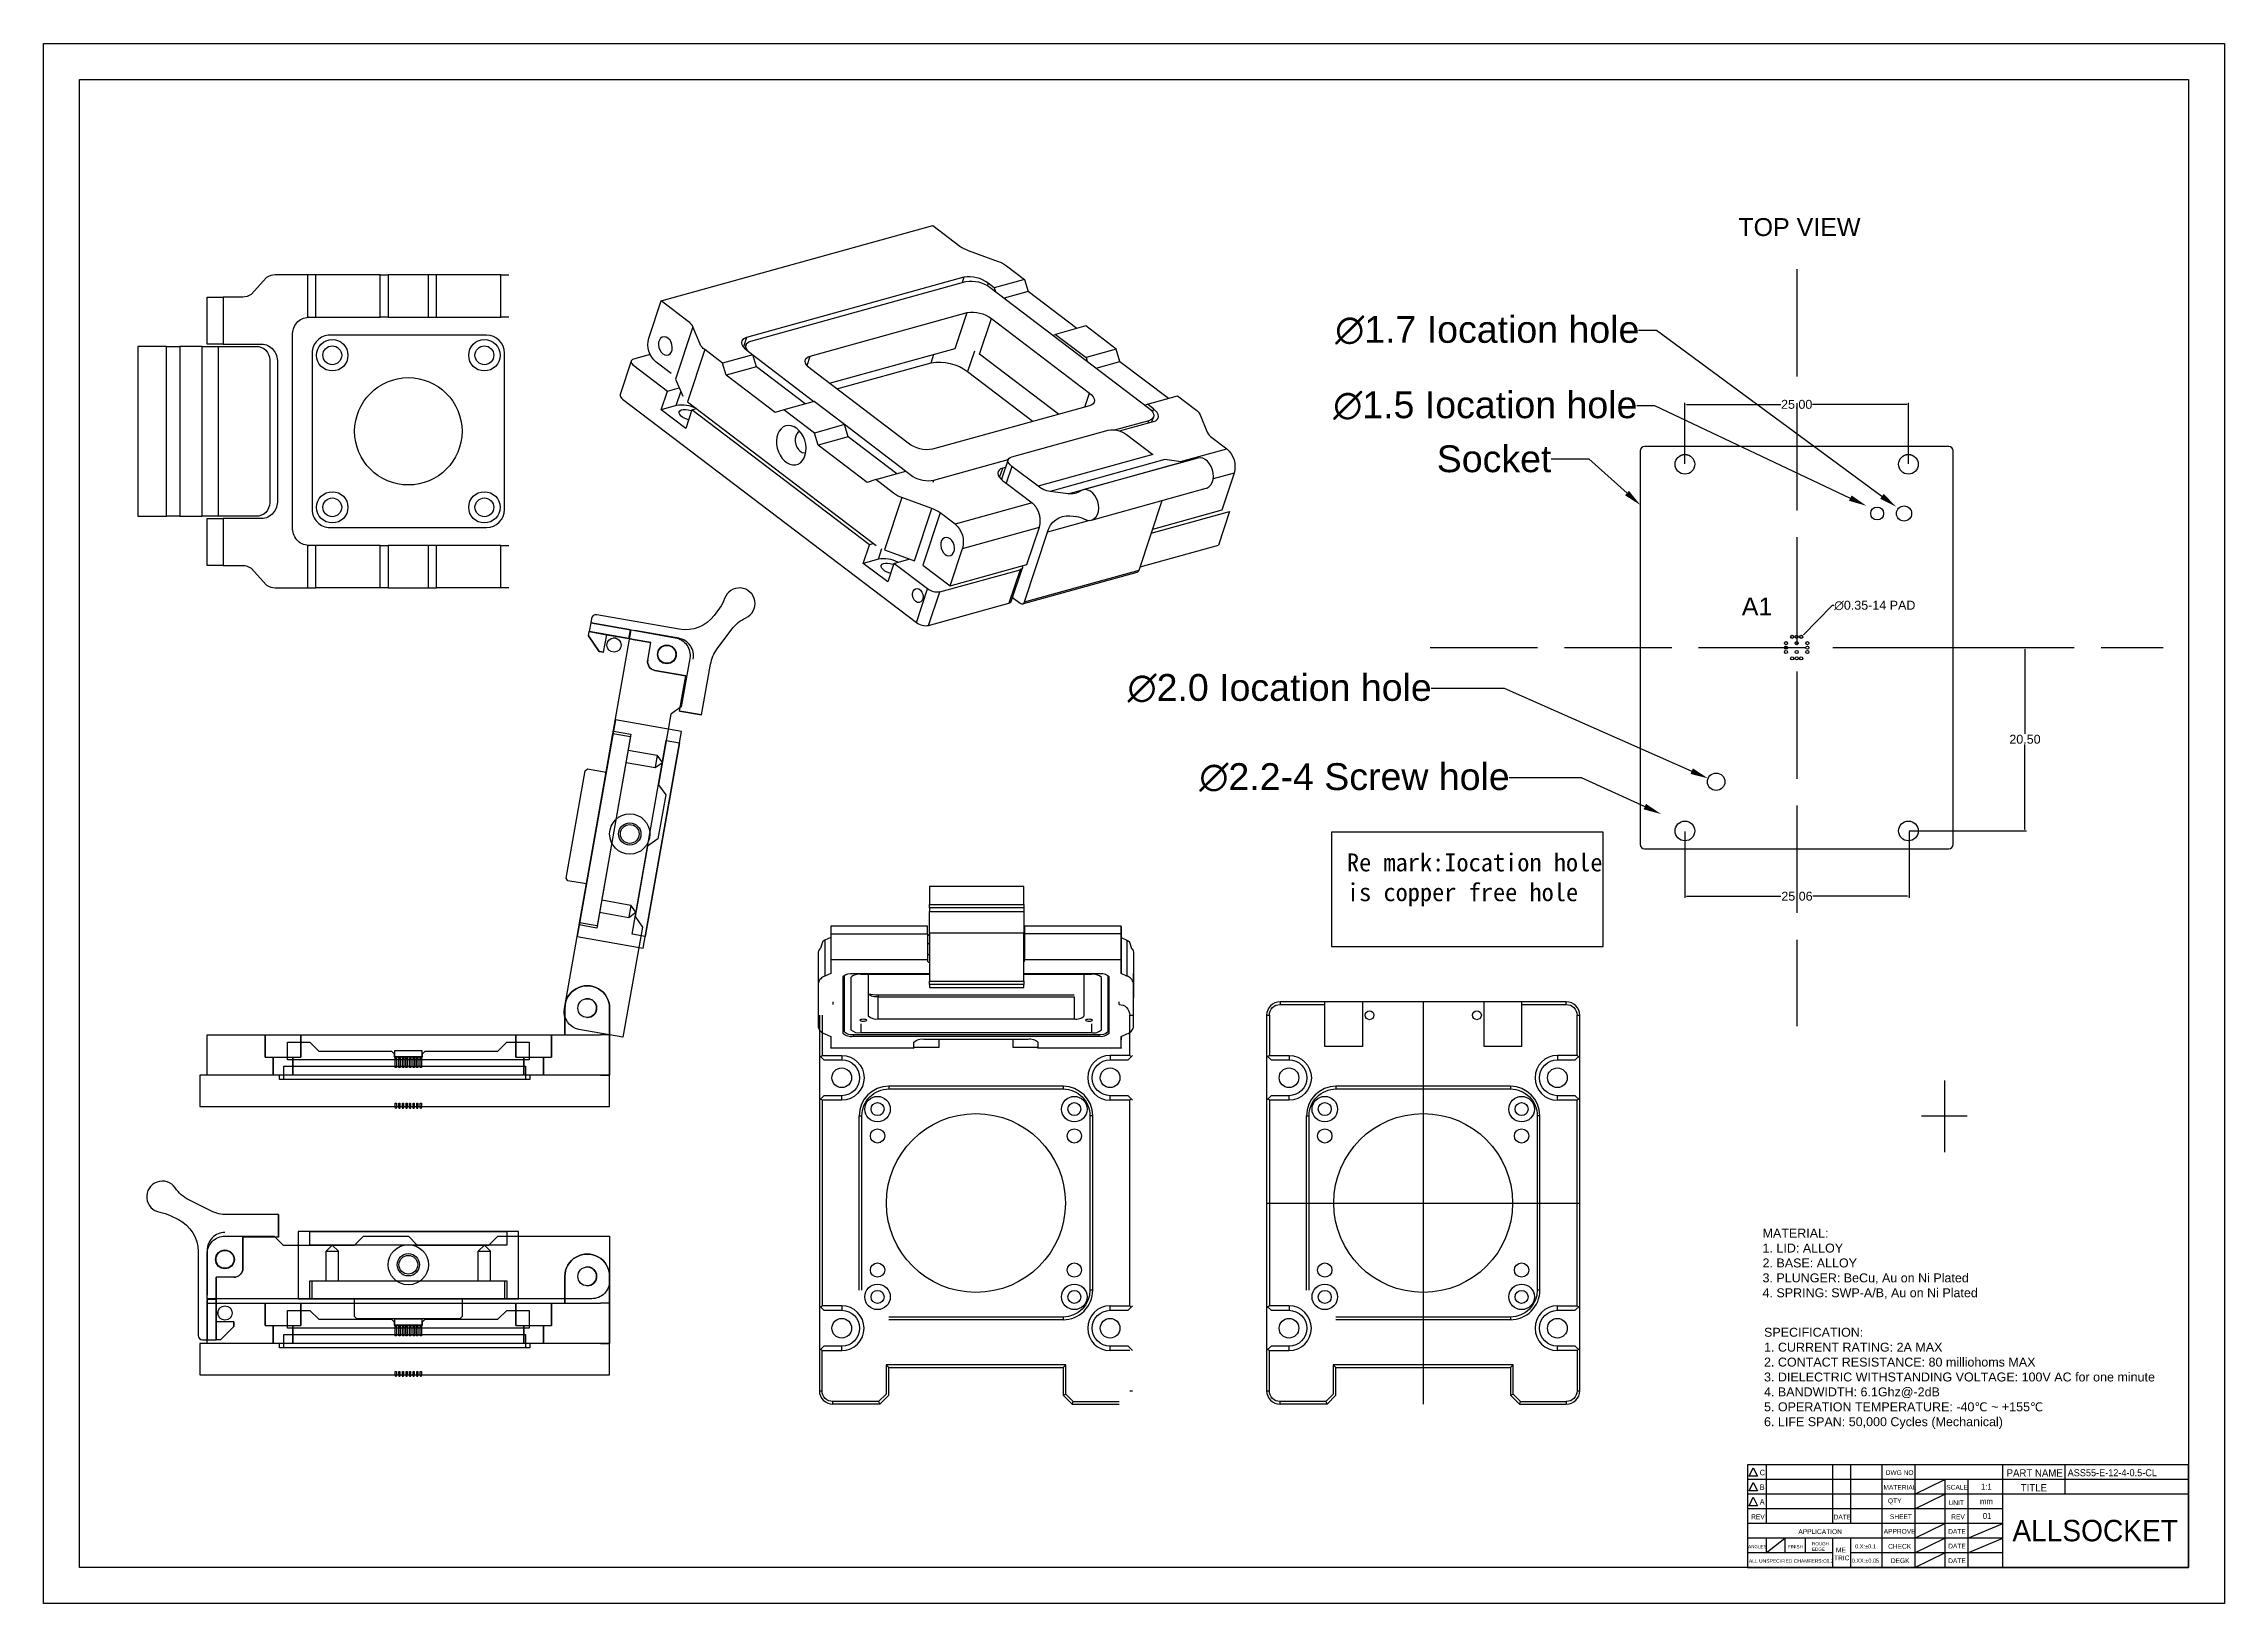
# Model space of a CAD drawing. Header units: inches. Extents: x 40 to 284, y 22 to 196.
import ezdxf

# ---------------------------------------------------------------- set-up
doc = ezdxf.new("R2010")
doc.units = ezdxf.units.IN
doc.header["$MEASUREMENT"] = 0
doc.linetypes.add('ACAD_ISO02W100', pattern=[15, 12, -3])
doc.layers.add('02___PRT_ALL_AXES', color=7, linetype='Continuous')
doc.layers.add('DIM', color=3, linetype='Continuous')
doc.styles.add('2', font='romans.shx', dxfattribs={"bigfont": 'bigfont.shx'})
doc.styles.add('GB', font='', dxfattribs={"height": 4})
doc.styles.get("Standard").update_dxf_attribs({"font": 'arial.ttf'})
doc.styles.get('GB').set_extended_font_data('KaiTi_GB2312')
doc.dimstyles.get("Standard").update_dxf_attribs({"dimtxt": 1, "dimasz": 0.18, "dimexe": 0.18, "dimexo": 0.0625, "dimgap": 0.09, "dimtad": 0, "dimtih": 1, "dimtoh": 1, "dimzin": 0, "dimdsep": 46, "dimtxsty": 'Standard', "dimcen": 0, "dimadec": 0, "dimazin": 0, "dimtfac": 1, "dimtofl": 0, "dimtmove": 0, "dimatfit": 3, "dimfxl": 1, "dimtolj": 1, "dimtzin": 0, "dimarcsym": 0})

# ---------------------------------------------------------------- blocks, each defined once
blk = doc.blocks.new('*D17')
at = {"color": 0, "lineweight": -2, "transparency": 16777216}
for p, q in [((218.3, 155.87), (220.3, 155.87)), ((220.3, 155.87), (242.17, 145.53))]:
    blk.add_line(p, q, dxfattribs=at)
at = {"color": 0, "transparency": 16777216}
blk.add_solid([(242.31, 145.83), (242.03, 145.23), (243.98, 144.67)], dxfattribs=at)
at = {"layer": 'Defpoints', "color": 0, "transparency": 16777216}
for p in [(243.98, 144.67), (245.34, 144.03)]:
    blk.add_point(p, dxfattribs=at)
at = {"color": 0, "transparency": 16777216, "insert": (201.37, 155.87), "char_height": 3, "attachment_point": 5}
blk.add_mtext('\\A1;∅1.5 Iocation hole', dxfattribs=at)
blk = doc.blocks.new('*D18')
at = {"color": 0, "lineweight": -2, "transparency": 16777216}
for p, q in [((195.31, 124.26), (203.47, 124.26)), ((203.47, 124.26), (224.44, 114.99))]:
    blk.add_line(p, q, dxfattribs=at)
at = {"color": 0, "transparency": 16777216}
blk.add_solid([(224.58, 115.3), (224.31, 114.69), (226.27, 114.19)], dxfattribs=at)
at = {"layer": 'Defpoints', "color": 0, "transparency": 16777216}
for p in [(226.27, 114.19), (228.1, 113.38)]:
    blk.add_point(p, dxfattribs=at)
at = {"color": 0, "transparency": 16777216, "insert": (178.38, 124.26), "char_height": 3, "attachment_point": 5}
blk.add_mtext('\\A1;∅2.0 Iocation hole', dxfattribs=at)
blk = doc.blocks.new('*D19')
at = {"color": 0, "lineweight": -2, "transparency": 16777216}
for p, q in [((204.02, 114.29), (212.09, 114.29)), ((212.09, 114.29), (219.2, 111.03))]:
    blk.add_line(p, q, dxfattribs=at)
at = {"color": 0, "transparency": 16777216}
blk.add_solid([(219.34, 111.34), (219.06, 110.73), (221.02, 110.2)], dxfattribs=at)
at = {"layer": 'Defpoints', "color": 0, "transparency": 16777216}
for p in [(221.02, 110.2), (223.02, 109.28)]:
    blk.add_point(p, dxfattribs=at)
at = {"color": 0, "transparency": 16777216, "insert": (186.75, 114.29), "char_height": 3, "attachment_point": 5}
blk.add_mtext('\\A1;∅2.2-4 Screw hole', dxfattribs=at)
blk = doc.blocks.new('*D20')
at = {"color": 0, "lineweight": -2, "transparency": 16777216}
for p, q in [((208.74, 149.91), (212.94, 149.91)), ((212.94, 149.91), (217.21, 146.09))]:
    blk.add_line(p, q, dxfattribs=at)
at = {"color": 0, "transparency": 16777216}
blk.add_solid([(217.43, 146.34), (216.99, 145.84), (218.7, 144.76)], dxfattribs=at)
at = {"layer": 'Defpoints', "color": 0, "transparency": 16777216}
for p in [(218.7, 144.76), (219.52, 144.03)]:
    blk.add_point(p, dxfattribs=at)
at = {"color": 0, "transparency": 16777216, "insert": (202.35, 149.91), "char_height": 3, "attachment_point": 5}
blk.add_mtext('\\A1;Socket', dxfattribs=at)
blk = doc.blocks.new('*D35')
at = {"color": 0, "lineweight": -2, "transparency": 16777216}
for p, q in [((223.68, 149.37), (223.68, 156.19)), ((248.68, 149.37), (248.68, 156.19)), ((223.86, 156.01), (234.39, 156.01)), ((248.5, 156.01), (237.96, 156.01))]:
    blk.add_line(p, q, dxfattribs=at)
at = {"color": 0, "transparency": 16777216}
for points in [[(223.86, 156.04), (223.86, 155.98), (223.68, 156.01)], [(248.5, 156.04), (248.5, 155.98), (248.68, 156.01)]]:
    blk.add_solid(points, dxfattribs=at)
at = {"layer": 'Defpoints', "color": 0, "transparency": 16777216}
for p in [(248.68, 156.01), (223.68, 149.31), (248.68, 149.31)]:
    blk.add_point(p, dxfattribs=at)
at = {"color": 0, "transparency": 16777216, "insert": (236.18, 156.01), "char_height": 1, "attachment_point": 5}
blk.add_mtext('\\A1;25.00', dxfattribs=at)
blk = doc.blocks.new('*D36')
at = {"color": 0, "lineweight": -2, "transparency": 16777216}
for p, q in [((248.74, 128.81), (261.88, 128.81)), ((261.7, 128.63), (261.7, 119.16)), ((261.7, 108.49), (261.7, 117.96)), ((248.74, 108.31), (261.88, 108.31))]:
    blk.add_line(p, q, dxfattribs=at)
at = {"color": 0, "transparency": 16777216}
for points in [[(261.67, 128.63), (261.73, 128.63), (261.7, 128.81)], [(261.67, 108.49), (261.73, 108.49), (261.7, 108.31)]]:
    blk.add_solid(points, dxfattribs=at)
at = {"layer": 'Defpoints', "color": 0, "transparency": 16777216}
for p in [(248.68, 128.81), (261.7, 128.81), (248.68, 108.31)]:
    blk.add_point(p, dxfattribs=at)
at = {"color": 0, "transparency": 16777216, "insert": (261.7, 118.56), "char_height": 1, "attachment_point": 5}
blk.add_mtext('\\A1;20.50', dxfattribs=at)
blk = doc.blocks.new('*D37')
at = {"color": 0, "lineweight": -2, "transparency": 16777216}
for p, q in [((223.68, 108.25), (223.68, 100.83)), ((248.74, 108.25), (248.74, 100.83)), ((223.86, 101.01), (234.42, 101.01)), ((248.56, 101.01), (237.99, 101.01))]:
    blk.add_line(p, q, dxfattribs=at)
at = {"color": 0, "transparency": 16777216}
for points in [[(223.86, 101.04), (223.86, 100.98), (223.68, 101.01)], [(248.56, 101.04), (248.56, 100.98), (248.74, 101.01)]]:
    blk.add_solid(points, dxfattribs=at)
at = {"layer": 'Defpoints', "color": 0, "transparency": 16777216}
for p in [(223.68, 108.31), (248.74, 108.31), (248.74, 101.01)]:
    blk.add_point(p, dxfattribs=at)
at = {"color": 0, "transparency": 16777216, "insert": (236.21, 101.01), "char_height": 1, "attachment_point": 5}
blk.add_mtext('\\A1;25.06', dxfattribs=at)
blk = doc.blocks.new('*D40')
at = {"color": 0, "lineweight": -2, "transparency": 16777216}
for p, q in [((218.51, 164.3), (220.51, 164.3)), ((220.51, 164.3), (245.71, 145.73))]:
    blk.add_line(p, q, dxfattribs=at)
at = {"color": 0, "transparency": 16777216}
blk.add_solid([(245.91, 146), (245.51, 145.46), (247.32, 144.55)], dxfattribs=at)
at = {"layer": 'Defpoints', "color": 0, "transparency": 16777216}
for p in [(247.32, 144.55), (248.7, 143.53)]:
    blk.add_point(p, dxfattribs=at)
at = {"color": 0, "transparency": 16777216, "insert": (201.59, 164.3), "char_height": 3, "attachment_point": 5}
blk.add_mtext('\\A1;∅1.7 Iocation hole', dxfattribs=at)
blk = doc.blocks.new('*D42')
at = {"color": 0, "lineweight": -2, "transparency": 16777216}
for p, q in [((240.16, 133.52), (236.93, 130.26)), ((240.34, 133.52), (240.16, 133.52))]:
    blk.add_line(p, q, dxfattribs=at)
at = {"color": 0, "transparency": 16777216}
blk.add_solid([(236.91, 130.28), (236.95, 130.24), (236.8, 130.14)], dxfattribs=at)
at = {"layer": 'Defpoints', "color": 0, "transparency": 16777216}
for p in [(236.55, 129.89), (236.8, 130.14)]:
    blk.add_point(p, dxfattribs=at)
at = {"color": 0, "transparency": 16777216, "insert": (244.91, 133.52), "char_height": 1, "attachment_point": 5}
blk.add_mtext('\\A1;∅0.35-14 PAD', dxfattribs=at)

msp = doc.modelspace()

# ---------------------------------------------------------------- linework, layer by layer
at = {"color": 0, "linetype": 'ACAD_ISO02W100'}
for p, q in [((236.176, 171.147), (236.176, 86.476)), ((195.214, 128.812), (277.139, 128.812))]:
    msp.add_line(p, q, dxfattribs=at)
at = {"color": 7, "linetype": 'Continuous'}
for p, q in [((253.176, 151.312), (219.176, 151.312)), ((218.676, 150.812), (218.676, 106.812)), ((253.676, 106.812), (253.676, 150.812)), ((219.176, 106.312), (253.176, 106.312))]:
    msp.add_line(p, q, dxfattribs=at)
at = {"color": 0}
msp.add_line((194.425, 89.206), (194.425, 44.206), dxfattribs=at)
for p, q in [((252.697, 80.4), (252.697, 72.4)), ((255.247, 76.4), (250.147, 76.4))]:
    msp.add_line(p, q)
at = {"color": 8, "lineweight": 25, "ltscale": 10}
for p, q in [((230.848, 36.147), (231.321, 37.093)), ((231.321, 37.093), (231.794, 36.147)), ((230.848, 34.506), (231.321, 35.452)), ((231.321, 35.452), (231.794, 34.506)), ((230.848, 32.858), (231.321, 33.805)), ((231.321, 33.805), (231.794, 32.858))]:
    msp.add_line(p, q, dxfattribs=at)
at = {"color": 8}
for p, q in [((232.759, 37.42), (232.759, 30.855)), ((240.187, 37.42), (240.187, 30.855)), ((242.201, 37.42), (242.201, 30.855)), ((245.699, 37.42), (245.699, 25.932)), ((249.4, 37.42), (249.4, 25.932)), ((259.226, 25.932), (259.226, 37.42)), ((266.143, 37.42), (266.143, 34.138)), ((279.991, 35.779), (230.668, 35.779)), ((245.699, 34.138), (230.668, 34.138)), ((279.991, 34.138), (245.699, 34.138)), ((252.747, 35.779), (252.747, 25.932)), ((255.313, 35.779), (255.313, 25.932)), ((259.226, 32.496), (230.668, 32.496)), ((259.226, 30.855), (230.668, 30.855)), ((259.226, 29.214), (230.668, 29.214)), ((240.187, 27.573), (230.668, 27.573)), ((232.759, 29.214), (232.759, 27.573)), ((234.863, 29.214), (234.863, 27.573)), ((237.123, 29.214), (237.123, 27.573)), ((240.187, 29.214), (240.187, 25.932)), ((242.201, 29.214), (242.201, 25.932)), ((259.226, 27.573), (242.201, 27.573))]:
    msp.add_line(p, q, dxfattribs=at)
at = {"color": 8, "linetype": 'ByBlock'}
for p, q in [((249.4, 34.138), (252.747, 35.779)), ((249.4, 32.496), (252.747, 34.138)), ((249.4, 29.214), (252.747, 30.855)), ((255.313, 29.214), (259.226, 30.855)), ((232.759, 27.573), (234.863, 29.214)), ((249.4, 27.573), (252.747, 29.214)), ((249.4, 25.932), (252.747, 27.573)), ((255.313, 27.573), (259.226, 29.214))]:
    msp.add_line(p, q, dxfattribs=at)
for points in [[(283.991, 21.932), (40.2, 21.932), (40.2, 196.357), (283.991, 196.357)], [(279.991, 25.932), (44.2, 25.932), (44.2, 192.357), (279.991, 192.357)]]:
    msp.add_lwpolyline(points, close=True)
for points in [[(114.104, 162.14, -0.128938), (113.584, 162.749), (112.789, 164.679, 0.128987), (112.269, 165.288), (109.239, 167.592), (139.609, 176.021), (142.638, 173.717, 0.074027), (143.569, 173.222), (146.917, 172.001, -0.074003), (147.848, 171.506), (149.851, 169.983), (146.477, 169.046), (145.792, 169.567, 0.207761), (143.074, 170.233), (118.778, 163.49), (118.541, 163.397), (118.366, 163.267), (118.259, 163.106), (118.225, 162.92), (118.264, 162.716), (118.376, 162.501), (118.556, 162.285), (118.797, 162.074), (119.482, 161.554), (126.294, 156.34)], [(60.273, 162.75), (63.873, 162.75), (64.548, 162.75, -0.226395), (65.862, 162.123, -0.171727), (66.348, 160.75), (66.348, 145.25, -0.171706), (65.862, 143.877, -0.226407), (64.548, 143.25), (60.273, 143.25), (60.273, 138), (62.457, 138, -0.153748), (63.411, 137.696), (65.135, 135.804, 0.150381), (66.089, 135.5), (69.723, 135.5), (69.723, 140.25), (69.823, 140.25, -0.226384), (68.509, 140.877, -0.171744), (68.023, 142.25), (68.023, 163.75, -0.171716), (68.509, 165.123, -0.226395), (69.823, 165.75), (69.723, 165.75), (69.723, 170.5), (66.089, 170.5, 0.153694), (65.135, 170.196), (63.411, 168.304, -0.150422), (62.457, 168), (60.273, 168), (60.273, 162.75)], [(119.022, 161.903), (118.866, 162.095), (118.754, 162.31), (118.715, 162.514), (118.749, 162.7), (118.856, 162.861), (119.031, 162.991), (119.268, 163.084), (143.294, 169.752, -0.207739), (146.012, 169.086), (163.739, 155.605), (163.98, 155.395), (164.16, 155.178), (164.272, 154.963), (164.311, 154.759), (164.277, 154.573), (164.17, 154.412), (163.995, 154.282), (163.758, 154.189), (160.022, 153.153)], [(110.338, 159.456), (108.677, 160.719, -0.299811), (107.86, 163.426), (109.239, 167.592)], [(157.112, 157.282), (157.353, 157.072), (157.533, 156.855), (157.645, 156.641), (157.684, 156.437), (157.65, 156.25), (157.543, 156.089), (157.368, 155.96), (157.131, 155.867), (139.584, 150.996, -0.207758), (136.865, 151.663), (125.915, 159.991), (125.673, 160.201), (125.493, 160.418), (125.382, 160.632), (125.342, 160.837), (125.376, 161.023), (125.483, 161.184), (125.658, 161.313), (125.895, 161.406), (143.442, 166.277, -0.207759), (146.161, 165.61), (157.112, 157.282)], [(91.723, 161.75, 0.414212), (89.723, 163.75), (72.223, 163.75, 0.414214), (70.223, 161.75), (70.223, 149.701), (70.223, 144.25, 0.414214), (72.223, 142.25), (89.723, 142.25, 0.414212), (91.723, 144.25), (91.723, 161.75)], [(59.696, 162.5), (63.973, 162.5, -0.414227), (65.473, 161), (65.473, 145, -0.414214), (63.973, 143.5), (59.696, 143.5)], [(105.893, 160.857), (104.651, 157.108), (104.64, 157.029), (104.659, 156.927), (104.715, 156.82), (104.805, 156.711), (104.926, 156.606), (137.778, 131.622, 0.207765), (139.137, 131.289), (140.379, 135.038), (149.355, 137.529)], [(128.867, 157.745), (139.418, 160.674, -0.209795), (143.496, 159.674), (150.81, 154.112)], [(133.02, 140.455), (132.518, 140.316), (112.669, 155.41), (113.172, 155.55, 0.156986), (110.929, 155.878), (109.242, 155.41), (109.932, 157.492), (111.264, 157.862)], [(160.477, 153.039), (164.291, 154.098), (164.528, 154.191), (164.703, 154.32), (164.81, 154.481), (164.844, 154.668), (164.805, 154.872), (164.693, 155.087), (164.513, 155.303), (164.272, 155.513), (163.587, 156.034), (166.962, 156.97), (168.965, 155.447, -0.128999), (169.485, 154.839), (170.28, 152.909, 0.129009), (170.8, 152.3), (172.461, 151.037, -0.299811), (173.278, 148.33), (171.899, 144.165), (164.17, 142.019)], [(148.521, 134.416), (149.367, 133.773, 0.56764), (149.847, 133.929), (152.432, 141.737, -0.37151), (154.933, 143.566), (155.67, 143.473, -0.091505), (156.571, 143.178), (156.852, 143.069), (157.134, 143.042), (157.403, 143.097), (157.645, 143.233), (157.85, 143.442), (158.007, 143.715), (158.109, 144.038), (158.151, 144.396), (158.131, 144.771), (158.049, 145.146), (157.91, 145.502), (157.721, 145.822), (157.49, 146.091), (157.229, 146.296), (156.95, 146.427), (156.667, 146.478), (156.393, 146.446), (156.142, 146.333, -0.178826), (154.736, 146.017), (152.706, 146.274, -0.131687), (151.366, 146.853), (148.438, 149.079), (148.257, 149.237), (148.122, 149.399), (148.038, 149.56), (148.008, 149.714), (148.034, 149.853), (148.114, 149.974), (148.246, 150.071), (148.424, 150.141), (159.222, 153.138, -0.207734), (161.261, 152.638), (164.188, 150.412), (151.366, 146.853)], [(147.741, 148.972), (147.426, 148.884), (147.189, 148.791), (147.014, 148.661), (146.907, 148.5), (146.873, 148.314), (146.912, 148.11), (147.024, 147.895), (147.204, 147.679), (147.445, 147.468), (147.958, 147.078), (150.696, 144.996), (142.092, 142.608), (140.431, 143.871, 0.074041), (139.5, 144.365), (136.151, 145.587, -0.074027), (135.221, 146.081), (133.218, 147.605), (136.592, 148.541), (137.355, 147.964, 0.178177), (139.732, 147.521), (148.026, 149.832), (147.337, 147.749), (147.319, 147.631), (147.325, 147.566)], [(142.091, 142.608, -0.299827), (142.909, 139.901), (151.513, 142.289), (151.522, 142.315), (151.53, 142.342), (151.538, 142.369), (151.545, 142.396), (151.552, 142.423), (151.559, 142.45), (151.566, 142.478), (151.572, 142.506), (151.577, 142.534), (151.583, 142.562), (151.588, 142.591), (151.592, 142.62), (151.597, 142.648), (151.601, 142.677), (151.604, 142.707), (151.607, 142.736), (151.61, 142.765), (151.613, 142.795), (151.615, 142.825), (151.617, 142.855), (151.618, 142.885), (151.619, 142.915), (151.62, 142.945), (151.62, 142.975), (151.62, 143.006), (151.62, 143.036), (151.619, 143.067), (151.618, 143.097), (151.616, 143.128), (151.615, 143.159), (151.612, 143.19), (151.61, 143.22), (151.607, 143.251), (151.604, 143.282), (151.6, 143.313), (151.596, 143.344), (151.592, 143.375), (151.587, 143.405), (151.582, 143.436), (151.576, 143.467), (151.57, 143.498), (151.564, 143.528), (151.558, 143.559), (151.551, 143.59), (151.544, 143.62), (151.536, 143.651), (151.528, 143.681), (151.52, 143.712), (151.511, 143.742), (151.503, 143.772), (151.493, 143.802), (151.484, 143.832), (151.474, 143.862), (151.464, 143.891), (151.453, 143.921), (151.442, 143.95), (151.431, 143.979), (151.419, 144.008), (151.408, 144.037), (151.395, 144.066), (151.383, 144.094), (151.37, 144.123), (151.357, 144.151), (151.344, 144.179), (151.33, 144.207), (151.316, 144.234), (151.302, 144.261), (151.287, 144.288), (151.273, 144.315), (151.258, 144.342), (151.242, 144.368), (151.227, 144.394), (151.211, 144.42), (151.194, 144.446), (151.178, 144.471), (151.161, 144.496), (151.144, 144.521), (151.127, 144.545), (151.11, 144.569), (151.092, 144.593), (151.074, 144.616), (151.056, 144.639), (151.038, 144.662), (151.019, 144.685), (151.001, 144.707), (150.982, 144.729), (150.962, 144.75), (150.943, 144.771), (150.923, 144.792), (150.904, 144.813), (150.883, 144.833), (150.863, 144.852), (150.843, 144.872), (150.823, 144.891), (150.802, 144.909), (150.781, 144.927), (150.76, 144.945), (150.739, 144.962), (150.718, 144.979), (150.696, 144.996)], [(149.638, 133.708), (162.461, 137.267, 0.258841), (162.669, 137.488), (165.247, 145.271)], [(135.705, 138.358, 0.170522), (133.515, 138.701), (131.828, 138.233)], [(140.379, 135.038, -0.207765), (139.02, 135.371), (135.255, 138.234), (136.942, 138.702), (137.032, 138.73)], [(149.587, 137.972), (149.612, 137.916), (149.632, 137.814), (149.614, 137.721), (149.561, 137.64), (149.473, 137.576), (149.355, 137.529), (148.113, 133.78, 0.262944), (148.378, 133.986), (149.62, 137.735)], [(113.759, 121.279), (111.789, 121.627), (113.759, 121.279), (114.019, 122.757), (114.762, 126.969, -0.116424), (115.489, 128.658), (117.133, 130.874, -0.128157), (118.704, 132.139, 1.522365), (116.331, 134.304, -0.076933), (115.761, 133.221), (115.164, 132.416, -0.284083), (111.256, 130.86), (102.027, 132.487, 0.414191), (101.448, 132.081), (101.361, 131.589), (105.792, 130.807), (101.361, 131.589), (105.792, 130.807)], [(104.969, 85.259), (100.046, 86.126, -0.4142), (98.424, 88.443), (105.891, 130.79), (110.815, 129.922, -0.41422), (112.437, 127.605), (111.482, 122.189), (110.324, 121.378), (108.935, 113.499), (108.95, 113.476), (109.746, 112.34), (108.877, 107.416), (107.719, 106.605), (106.33, 98.727), (107.141, 97.568), (104.969, 85.259)], [(103.876, 129.893, -0.110828), (104.225, 129.856), (104.107, 129.886), (104.059, 129.893)], [(111.297, 121.713), (111.789, 121.627), (111.297, 121.713), (111.557, 123.191), (111.991, 125.653), (108.545, 126.26, -0.414192), (107.733, 127.419), (108.081, 129.389), (106.111, 129.736), (108.081, 129.389)], [(112.831, 127.536, 0.414221), (111.209, 129.852), (106.285, 130.721)], [(107.733, 127.419, 0.414211), (108.545, 126.261), (111.991, 125.653)], [(128.193, 96.806), (139.014, 96.806), (139.014, 96.821), (139.014, 96.836), (139.014, 96.851), (139.014, 96.866), (139.014, 96.88), (139.014, 96.895), (139.014, 96.909), (139.014, 96.924), (139.014, 96.938), (139.014, 96.952), (139.014, 96.967), (139.014, 96.981), (139.014, 96.995), (139.014, 97.009), (139.014, 97.023), (139.014, 97.036), (139.014, 97.05), (139.014, 97.064), (139.014, 97.077), (139.014, 97.091), (139.014, 97.104), (139.014, 97.117), (139.014, 97.13), (139.014, 97.143), (139.014, 97.156), (139.014, 97.169), (139.014, 97.181), (139.014, 97.194), (139.014, 97.206), (139.014, 97.219), (139.014, 97.231), (139.014, 97.243), (139.014, 97.255), (139.014, 97.266), (139.014, 97.278), (139.014, 97.29), (139.014, 97.301), (139.014, 97.312), (139.014, 97.323), (139.014, 97.334), (139.014, 97.345), (139.014, 97.356), (139.014, 97.366), (139.014, 97.377), (139.014, 97.387), (139.014, 97.397), (139.014, 97.407), (139.014, 97.416), (139.014, 97.426), (139.014, 97.436), (139.014, 97.445), (139.014, 97.454), (139.014, 97.463), (139.014, 97.472), (139.014, 97.48), (139.014, 97.489), (139.014, 97.497), (139.014, 97.505), (139.014, 97.513), (139.014, 97.521), (139.014, 97.528), (139.014, 97.536), (139.014, 97.543), (139.014, 97.55), (139.014, 97.557), (139.014, 97.564), (139.014, 97.57), (139.014, 97.577), (139.014, 97.583), (139.014, 97.589), (139.014, 97.595), (139.014, 97.6), (139.014, 97.606), (139.014, 97.611), (139.014, 97.616), (139.014, 97.621), (139.014, 97.625), (139.014, 97.63), (139.014, 97.634), (139.014, 97.638), (139.014, 97.642), (139.014, 97.646), (139.014, 97.649), (139.014, 97.653), (139.014, 97.656), (139.014, 97.659), (139.014, 97.661), (139.014, 97.664), (139.014, 97.666), (139.014, 97.668), (139.014, 97.67), (139.014, 97.672), (139.014, 97.673), (139.014, 97.675), (139.014, 97.676), (139.014, 97.677), (139.014, 97.677), (139.014, 97.678), (139.014, 97.678), (139.014, 97.678), (128.193, 97.678), (128.193, 96.806), (128.193, 93.935), (128.193, 92.36), (127.544, 92.06, 0.14575), (127.073, 91.789, 0.123516), (126.806, 91.315), (126.806, 86.365, 0.126632), (127.073, 85.891, 0.142403), (127.544, 85.621), (128.193, 85.32), (128.193, 84.066), (137.488, 84.022), (137.488, 84.708, -0.245998), (138.598, 85.029), (150.252, 85.029, -0.127834), (150.847, 85.007, -0.117628), (151.362, 84.708), (151.362, 84.066), (160.657, 84.022), (160.657, 85.32), (161.307, 85.621, 0.145769), (161.778, 85.892, 0.123581), (162.045, 86.365), (162.045, 91.315, 0.126609), (161.778, 91.789, 0.142413), (161.307, 92.06), (160.657, 92.36), (160.657, 93.935)], [(127.544, 96.08, 0.026003), (127.294, 95.949), (127.291, 95.942), (127.288, 95.935), (127.286, 95.928), (127.283, 95.921), (127.281, 95.913), (127.278, 95.906), (127.276, 95.899), (127.273, 95.892), (127.27, 95.885), (127.268, 95.878), (127.265, 95.87), (127.263, 95.863), (127.26, 95.856), (127.258, 95.849), (127.255, 95.842), (127.253, 95.834), (127.25, 95.827), (127.248, 95.82), (127.245, 95.813), (127.243, 95.805), (127.24, 95.798), (127.238, 95.791), (127.235, 95.784), (127.233, 95.776), (127.23, 95.769), (127.228, 95.762), (127.225, 95.755), (127.223, 95.747), (127.22, 95.74), (127.218, 95.733), (127.216, 95.726), (127.213, 95.718), (127.211, 95.711), (127.208, 95.704), (127.206, 95.696), (127.204, 95.689), (127.201, 95.682), (127.199, 95.674), (127.196, 95.667), (127.194, 95.66), (127.192, 95.653), (127.189, 95.645), (127.187, 95.638), (127.185, 95.631), (127.183, 95.623), (127.18, 95.616), (127.178, 95.609), (127.176, 95.601), (127.173, 95.594), (127.171, 95.587), (127.169, 95.579), (127.166, 95.572), (127.164, 95.565), (127.162, 95.557), (127.16, 95.55), (127.157, 95.542), (127.155, 95.535), (127.153, 95.528), (127.151, 95.52), (127.148, 95.513), (127.146, 95.505), (127.144, 95.498), (127.142, 95.491), (127.14, 95.483), (127.137, 95.476), (127.135, 95.468), (127.133, 95.461), (127.131, 95.454), (127.129, 95.446), (127.127, 95.439), (127.124, 95.431), (127.122, 95.424), (127.12, 95.416), (127.118, 95.409), (127.116, 95.402), (127.114, 95.394), (127.112, 95.387), (127.11, 95.379), (127.108, 95.372), (127.105, 95.364), (127.103, 95.357), (127.101, 95.349), (127.099, 95.342), (127.097, 95.334), (127.095, 95.327), (127.093, 95.32), (127.091, 95.312), (127.089, 95.305), (127.087, 95.297), (127.085, 95.29), (127.083, 95.282), (127.081, 95.275), (127.079, 95.267), (127.077, 95.26), (127.075, 95.252), (127.073, 95.245), (127.071, 95.237), (127.069, 95.23), (127.067, 95.222), (127.065, 95.214, 0.115976), (126.885, 95.017, 0.102707), (126.806, 94.761), (126.806, 91.315)], [(161.307, 96.08, -0.025994), (161.557, 95.949), (161.559, 95.942), (161.562, 95.935), (161.564, 95.928), (161.567, 95.921), (161.57, 95.914), (161.572, 95.906), (161.575, 95.899), (161.577, 95.892), (161.58, 95.885), (161.582, 95.878), (161.585, 95.87), (161.588, 95.863), (161.59, 95.856), (161.593, 95.849), (161.595, 95.842), (161.598, 95.834), (161.6, 95.827), (161.603, 95.82), (161.605, 95.813), (161.608, 95.806), (161.61, 95.798), (161.613, 95.791), (161.615, 95.784), (161.618, 95.777), (161.62, 95.769), (161.623, 95.762), (161.625, 95.755), (161.627, 95.747), (161.63, 95.74), (161.632, 95.733), (161.635, 95.726), (161.637, 95.718), (161.639, 95.711), (161.642, 95.704), (161.644, 95.697), (161.647, 95.689), (161.649, 95.682), (161.651, 95.675), (161.654, 95.667), (161.656, 95.66), (161.658, 95.653), (161.661, 95.645), (161.663, 95.638), (161.665, 95.631), (161.668, 95.623), (161.67, 95.616), (161.672, 95.609), (161.675, 95.601), (161.677, 95.594), (161.679, 95.587), (161.682, 95.579), (161.684, 95.572), (161.686, 95.565), (161.688, 95.557), (161.691, 95.55), (161.693, 95.542), (161.695, 95.535), (161.697, 95.528), (161.7, 95.52), (161.702, 95.513), (161.704, 95.506), (161.706, 95.498), (161.708, 95.491), (161.711, 95.483), (161.713, 95.476), (161.715, 95.469), (161.717, 95.461), (161.719, 95.454), (161.722, 95.446), (161.724, 95.439), (161.726, 95.431), (161.728, 95.424), (161.73, 95.417), (161.732, 95.409), (161.734, 95.402), (161.736, 95.394), (161.739, 95.387), (161.741, 95.379), (161.743, 95.372), (161.745, 95.364), (161.747, 95.357), (161.749, 95.35), (161.751, 95.342), (161.753, 95.335), (161.755, 95.327), (161.757, 95.32), (161.759, 95.312), (161.761, 95.305), (161.763, 95.297), (161.765, 95.29), (161.767, 95.282), (161.769, 95.275), (161.771, 95.267), (161.773, 95.26), (161.775, 95.252), (161.777, 95.245), (161.779, 95.237), (161.781, 95.23), (161.783, 95.222), (161.785, 95.215, -0.116021), (161.965, 95.017, -0.102707), (162.045, 94.762), (162.045, 91.315)], [(98.473, 88.502), (98.473, 85.502), (98.473, 88.502, -1.000018), (103.473, 88.502, 1.000012), (98.473, 88.502), (98.473, 85.502), (98.473, 86.002), (98.473, 88.502, -1.000024), (103.473, 88.502), (103.473, 88.002), (103.473, 85.502), (103.473, 88.502), (103.473, 85.502), (102.473, 85.502)], [(149.78, 92.354), (158.16, 92.354, -0.127834), (158.755, 92.332, -0.117611), (159.27, 92.033), (159.27, 85.647, -0.245987), (158.16, 85.326), (130.69, 85.326, -0.127783), (130.095, 85.348, -0.117536), (129.58, 85.647), (129.58, 92.033, -0.245955), (130.69, 92.354), (139.236, 92.354)], [(159.187, 92.155), (159.187, 85.851, -0.245955), (158.077, 85.53), (130.829, 85.53, -0.127783), (130.234, 85.552, -0.117532), (129.719, 85.851), (129.719, 92.173), (129.72, 92.189), (129.719, 92.173)], [(139.236, 92.262), (131.55, 92.262, 0.127783), (130.955, 92.239, 0.117616), (130.44, 91.941), (130.441, 86.084, 0.245944), (131.55, 85.763), (157.355, 85.763, 0.127821), (157.95, 85.785, 0.117583), (158.465, 86.084), (158.465, 91.941, 0.245987), (157.355, 92.262), (149.78, 92.262)], [(132.383, 92.262), (132.383, 87.622, 0.245987), (133.493, 87.301), (155.413, 87.301, 0.127783), (156.008, 87.323, 0.117532), (156.523, 87.622), (156.523, 92.262)], [(100.973, 87.452, 1), (100.973, 89.552, -0.969921), (101.037, 87.454), (100.973, 87.452), (100.922, 87.453, 1.024666), (100.973, 89.552), (100.851, 89.545), (100.813, 89.54)], [(133.493, 87.301), (133.493, 89.771, -0.127834), (132.898, 89.793, -0.117627), (132.383, 90.092, 0.044157), (133.493, 89.978), (133.493, 89.771), (155.413, 89.771), (155.413, 87.301)], [(160.425, 88.906, -0.414217), (161.625, 87.706), (161.925, 87.706)], [(211.775, 50.356), (211.625, 50.206), (211.625, 45.706, -0.414217), (210.425, 44.506), (210.425, 44.206, 0.414205), (211.925, 45.706), (211.925, 87.706, 0.414215), (210.425, 89.206), (178.425, 89.206, 0.414218), (176.925, 87.706), (177.225, 87.706, -0.414177), (178.425, 88.906), (183.425, 88.906)], [(205.425, 88.906), (210.425, 88.906, -0.414217), (211.625, 87.706), (211.925, 87.706)], [(126.925, 87.706), (126.925, 45.706, 0.414216), (128.425, 44.206), (128.425, 44.506, -0.414217), (127.225, 45.706), (127.225, 50.206), (129.425, 50.206, 0.999988), (129.425, 55.206), (127.225, 55.206), (127.075, 55.056)], [(127.225, 87.706), (127.225, 83.206), (129.425, 83.206, -1), (129.425, 78.206), (127.225, 78.206), (127.075, 78.356)], [(176.925, 87.706), (176.925, 45.706, 0.414216), (178.425, 44.206), (178.425, 44.506, -0.414217), (177.225, 45.706), (177.225, 50.206), (179.425, 50.206, 0.999988), (179.425, 55.206), (177.225, 55.206), (177.075, 55.056)], [(177.225, 87.706), (177.225, 83.206), (179.425, 83.206, -1), (179.425, 78.206), (177.225, 78.206), (177.075, 78.356)], [(126.925, 83.206), (127.425, 82.706), (129.425, 82.706, -1), (129.425, 78.706), (127.425, 78.706), (126.925, 78.206)], [(161.775, 83.056), (161.625, 83.206), (159.425, 83.206, 0.999988), (159.425, 78.206), (159.425, 78.706, -1), (159.425, 82.706), (161.425, 82.706), (161.925, 83.206)], [(176.925, 83.206), (177.425, 82.706), (179.425, 82.706, -1), (179.425, 78.706), (177.425, 78.706), (176.925, 78.206)], [(211.775, 83.056), (211.625, 83.206), (209.425, 83.206, 0.999988), (209.425, 78.206), (209.425, 78.706, -1), (209.425, 82.706), (211.425, 82.706), (211.925, 83.206)], [(154.175, 53.656, 0.414217), (157.475, 56.956), (157.475, 76.456, 0.414213), (154.175, 79.756), (134.675, 79.756, 0.414212), (131.375, 76.456), (131.675, 76.456, -0.414218), (134.675, 79.456), (154.175, 79.456, -0.414214), (157.175, 76.456), (157.175, 56.956, -0.414211), (154.175, 53.956), (154.175, 53.656)], [(204.175, 53.656, 0.414217), (207.475, 56.956), (207.475, 76.456, 0.414213), (204.175, 79.756), (184.675, 79.756, 0.414212), (181.375, 76.456), (181.675, 76.456, -0.414218), (184.675, 79.456), (204.175, 79.456, -0.414214), (207.175, 76.456), (207.175, 56.956, -0.414211), (204.175, 53.956), (204.175, 53.656)], [(66.473, 65.402), (66.473, 63.402), (66.473, 65.402), (64.973, 65.402), (60.696, 65.402, -0.116419), (58.907, 65.824), (56.438, 67.058, -0.12815), (54.92, 68.386, 1.522362), (53.2, 65.673, -0.076938), (54.365, 65.3), (55.262, 64.851, -0.284085), (57.473, 61.274), (57.473, 51.902, 0.414208), (57.973, 51.402), (58.473, 51.402), (58.473, 55.902), (58.473, 51.402), (58.473, 55.902)], [(60.473, 63.402, 0.414216), (58.473, 61.402), (58.473, 56.402)], [(66.473, 62.902), (66.473, 63.402), (66.473, 62.902), (64.973, 62.902), (62.473, 62.902), (62.473, 59.402, -0.414203), (61.473, 58.402), (59.473, 58.402), (59.473, 56.402), (59.473, 58.402)], [(103.473, 63), (103.473, 58.002, -0.414215), (101.473, 56.002), (58.473, 56.002), (58.473, 61.002, -0.414214), (60.473, 63.002), (65.973, 63.002), (66.973, 62.002), (74.973, 62.002), (74.992, 62.021), (75.973, 63.002), (80.973, 63.002), (81.973, 62.002), (89.973, 62.002), (90.973, 63.002), (103.473, 63)], [(61.473, 58.402, 0.41422), (62.473, 59.402), (62.473, 62.902)], [(98.473, 58.502), (98.473, 55.502), (98.473, 58.502, -1.000018), (103.473, 58.502, 1.000012), (98.473, 58.502), (98.473, 55.502), (98.473, 56.002), (98.473, 58.502, -1.000024), (103.473, 58.502), (103.473, 58.002), (103.473, 55.502), (103.473, 58.502), (103.473, 55.502), (102.473, 55.502)], [(100.973, 57.452, 1), (100.973, 59.552, -0.969921), (101.037, 57.454), (100.973, 57.452), (100.922, 57.453, 1.024666), (100.973, 59.552), (100.851, 59.545), (100.813, 59.54)], [(59.706, 54.174, -0.110816), (59.682, 54.523), (59.673, 54.402), (59.674, 54.354)], [(126.925, 55.206), (127.425, 54.706), (129.425, 54.706, -1), (129.425, 50.706), (127.425, 50.706), (126.925, 50.206)], [(159.425, 55.206, 0.999988), (159.425, 50.206), (159.425, 50.706, -1), (159.425, 54.706), (159.425, 55.206)], [(176.925, 55.206), (177.425, 54.706), (179.425, 54.706, -1), (179.425, 50.706), (177.425, 50.706), (176.925, 50.206)], [(209.425, 55.206, 0.999988), (209.425, 50.206), (209.425, 50.706, -1), (209.425, 54.706), (209.425, 55.206)]]:
    msp.add_lwpolyline(points, format="xyb")
for points in [[(69.723, 165.75), (70.623, 165.75), (70.623, 170.5), (69.723, 170.5)], [(77.823, 170.5), (70.623, 170.5)], [(78.723, 165.75), (77.823, 165.75), (77.823, 170.5), (78.723, 170.5)], [(83.223, 170.5), (78.723, 170.5), (78.723, 165.75), (83.223, 165.75), (83.223, 170.5)], [(83.223, 165.75), (84.123, 165.75), (84.123, 170.5), (83.223, 170.5)], [(91.323, 170.5), (84.123, 170.5)], [(92.223, 165.75), (91.323, 165.75), (91.323, 170.5), (92.223, 170.5)], [(143.074, 170.233), (142.876, 169.636)], [(145.792, 169.567), (145.701, 169.292)], [(146.477, 169.046), (146.6, 168.639)], [(155.691, 164.499), (150.26, 168.629), (147.588, 167.888)], [(149.851, 169.983), (150.26, 168.629)], [(60.273, 162.75), (58.473, 162.75), (58.473, 168), (60.273, 168)], [(128.044, 158.372), (142.118, 162.278), (143.442, 166.277)], [(70.623, 165.75), (77.823, 165.75)], [(84.123, 165.75), (91.323, 165.75)], [(109.998, 163.416), (109.784, 163.535), (109.564, 163.573), (109.355, 163.527), (109.175, 163.402), (109.039, 163.207), (108.956, 162.958), (108.935, 162.675), (108.976, 162.382), (109.077, 162.101), (109.228, 161.856), (109.419, 161.667), (109.633, 161.548), (109.854, 161.51), (110.062, 161.556), (110.242, 161.681), (110.379, 161.876), (110.461, 162.125), (110.483, 162.408), (110.442, 162.701), (110.341, 162.982), (110.189, 163.227), (109.998, 163.416)], [(112.789, 164.679), (110.858, 158.848), (111.653, 156.918)], [(118.778, 163.49), (118.427, 162.431)], [(153.658, 154.903), (144.837, 161.612), (146.161, 165.61)], [(153.032, 163.747), (153.321, 163.841), (156.743, 161.239), (156.866, 160.832)], [(160.117, 162.175), (156.695, 164.778), (153.321, 163.841)], [(53.92, 162.5), (50.723, 162.5), (50.723, 143.5), (53.92, 143.5), (53.92, 162.5)], [(53.92, 162.5), (55.438, 162.5), (55.438, 143.5), (53.92, 143.5)], [(55.438, 143.5), (57.907, 143.5), (57.907, 162.5), (55.438, 162.5)], [(57.907, 162.5), (59.696, 162.5), (59.696, 143.5), (57.907, 143.5)], [(108.01, 161.577), (106.158, 161.063), (106.039, 161.016), (105.952, 160.951), (105.898, 160.871), (105.881, 160.778), (105.901, 160.676), (105.957, 160.568), (106.047, 160.46), (106.167, 160.355), (109.932, 157.492)], [(133.218, 147.605), (132.258, 147.292), (126.782, 151.456), (126.374, 152.81), (122.952, 155.412), (121.991, 155.1), (116.516, 159.264), (116.107, 160.617), (114.104, 162.14), (112.173, 156.309), (133.29, 140.25)], [(119.89, 160.2), (119.482, 161.554), (116.107, 160.617)], [(118.738, 162.672), (118.597, 162.244)], [(125.545, 160.347), (125.895, 161.406)], [(139.419, 160.674), (139.73, 161.615)], [(144.254, 161.961), (143.496, 159.674)], [(160.526, 160.822), (160.117, 162.175), (156.743, 161.239)], [(125.321, 156.07), (119.89, 160.2), (116.516, 159.264)], [(157.854, 160.08), (160.526, 160.822), (165.957, 156.692)], [(110.929, 155.878), (111.443, 157.428)], [(136.56, 148.532), (129.748, 153.746), (126.326, 156.349), (122.952, 155.412)], [(156.593, 155.718), (157.112, 157.282)], [(163.298, 155.94), (163.587, 156.034)], [(112.669, 155.41), (111.98, 153.328), (109.242, 155.41)], [(112.298, 154.288), (112.197, 154.316), (111.917, 154.42), (111.665, 154.555), (111.46, 154.711), (111.317, 154.876), (111.247, 155.038), (111.255, 155.186), (111.34, 155.307), (111.496, 155.394), (111.712, 155.439), (111.971, 155.44), (112.254, 155.396), (112.541, 155.31), (112.625, 155.277)], [(124.4, 153.319), (124.098, 153.507), (123.784, 153.62), (123.469, 153.655), (123.166, 153.61), (122.885, 153.486), (122.637, 153.289), (122.43, 153.025), (122.271, 152.704), (122.167, 152.338), (122.122, 151.939), (122.136, 151.522), (122.209, 151.103), (122.34, 150.696), (122.522, 150.316), (122.75, 149.977), (123.015, 149.691), (123.308, 149.468), (123.618, 149.317), (123.934, 149.242), (124.244, 149.248), (124.537, 149.333), (124.803, 149.494), (125.032, 149.725), (125.216, 150.019), (125.347, 150.364), (125.423, 150.749), (125.438, 151.158), (125.394, 151.578), (125.292, 151.994), (125.135, 152.389), (124.928, 152.75), (124.681, 153.064), (124.4, 153.319)], [(130.157, 152.393), (129.748, 153.746), (126.374, 152.81)], [(163.671, 153.926), (163.758, 154.189)], [(164.104, 154.046), (164.288, 154.602)], [(164.272, 155.513), (164.16, 155.177)], [(124.734, 153.004), (124.561, 152.904), (124.392, 152.718), (124.274, 152.47), (124.214, 152.179), (124.216, 151.863), (124.281, 151.543), (124.403, 151.243), (124.575, 150.982), (124.785, 150.778), (125.018, 150.646), (125.259, 150.593), (125.401, 150.601)], [(135.588, 148.262), (130.157, 152.393), (126.782, 151.456)], [(147.075, 147.825), (147.426, 148.884)], [(148.438, 149.079), (147.812, 147.189)], [(154.736, 146.017), (167.559, 149.576), (167.639, 149.567), (165.529, 149.833), (152.706, 146.274)], [(157.329, 143.073), (170.151, 146.632), (170.225, 146.656), (170.468, 146.792), (170.673, 147.001), (170.83, 147.274), (170.932, 147.597), (170.974, 147.955), (170.953, 148.33), (170.872, 148.705), (170.733, 149.061), (170.544, 149.381), (170.313, 149.65), (170.052, 149.855), (169.773, 149.986), (169.49, 150.037), (169.216, 150.005), (169.215, 150.005), (156.393, 146.446)], [(167.31, 149.607), (172.461, 151.037)], [(139.658, 147.297), (139.732, 147.521)], [(173.278, 148.33), (170.948, 147.683)], [(136.151, 145.587), (134.22, 139.755), (137.569, 138.534), (139.5, 144.365)], [(140.431, 143.871), (138.5, 138.039), (141.529, 135.735), (142.909, 139.901)], [(164.032, 141.603), (172.773, 144.029)], [(172.773, 144.029), (171.531, 140.28)], [(60.273, 138), (58.473, 138), (58.473, 143.25), (60.273, 143.25)], [(141.529, 135.735), (150.134, 138.124), (151.513, 142.289)], [(157.135, 143.042), (152.432, 141.737)], [(69.723, 135.5), (70.623, 135.5), (70.623, 140.25), (69.723, 140.25)], [(77.823, 140.25), (70.623, 140.25)], [(77.823, 140.25), (78.723, 140.25), (78.723, 135.5), (77.823, 135.5), (77.823, 140.25)], [(78.723, 135.5), (83.223, 135.5), (83.223, 140.25), (78.723, 140.25)], [(83.223, 135.5), (84.123, 135.5), (84.123, 140.25), (83.223, 140.25)], [(91.323, 140.25), (84.123, 140.25)], [(92.223, 135.5), (91.323, 135.5), (91.323, 140.25), (92.223, 140.25)], [(135.255, 138.234), (134.566, 136.151), (131.828, 138.233), (132.518, 140.316)], [(133.515, 138.701), (133.907, 139.884)], [(141.554, 140.983), (141.339, 141.102), (141.119, 141.14), (140.91, 141.094), (140.731, 140.969), (140.594, 140.774), (140.511, 140.525), (140.49, 140.242), (140.531, 139.949), (140.632, 139.668), (140.783, 139.423), (140.974, 139.234), (141.188, 139.115), (141.409, 139.077), (141.617, 139.123), (141.797, 139.248), (141.934, 139.443), (142.016, 139.692), (142.038, 139.975), (141.997, 140.268), (141.896, 140.549), (141.744, 140.794), (141.554, 140.983)], [(162.79, 137.854), (171.531, 140.28)], [(134.884, 137.112), (134.783, 137.139), (134.503, 137.243), (134.251, 137.378), (134.046, 137.534), (133.903, 137.699), (133.833, 137.862), (133.841, 138.009), (133.926, 138.131), (134.082, 138.217), (134.298, 138.263), (134.557, 138.263), (134.84, 138.219), (135.127, 138.134), (135.211, 138.101)], [(149.847, 133.929), (162.669, 137.488)], [(77.823, 135.5), (70.623, 135.5)], [(91.323, 135.5), (84.123, 135.5)], [(137.701, 133.975), (137.535, 134.147), (137.411, 134.372), (137.342, 134.626), (137.336, 134.882), (137.394, 135.112), (137.509, 135.291), (137.668, 135.4), (137.855, 135.426), (138.049, 135.368), (138.229, 135.231), (138.376, 135.03), (138.474, 134.787), (138.511, 134.528), (138.485, 134.282), (138.398, 134.075), (138.259, 133.929), (138.084, 133.86), (137.89, 133.876), (137.701, 133.975)], [(137.778, 131.622), (139.02, 135.371)], [(102.027, 132.487), (102.027, 132.487)], [(139.137, 131.289), (148.113, 133.78)], [(102.81, 128.287), (102.317, 128.374), (101.1, 130.112), (102.317, 128.374), (102.809, 128.287), (103.157, 130.257), (105.619, 129.823), (101.187, 130.604), (103.157, 130.257), (105.619, 129.823)], [(101.1, 130.112), (101.187, 130.604)], [(105.619, 129.823), (106.111, 129.736), (105.619, 129.823), (105.792, 130.808), (101.361, 131.589), (101.187, 130.604), (105.619, 129.823)], [(103.18, 129.237), (103.18, 129.237)], [(103.18, 129.237), (103.18, 129.237)], [(111.209, 129.852), (111.209, 129.852)], [(111.209, 129.852), (111.209, 129.852)], [(111.256, 130.859), (111.256, 130.86)], [(102.317, 128.374), (102.317, 128.374)], [(102.81, 128.287), (102.809, 128.287)], [(104.756, 128.96), (104.756, 128.959)], [(104.756, 128.959), (104.756, 128.959)], [(107.733, 127.419), (107.733, 127.419)], [(108.843, 128.239), (108.843, 128.239)], [(108.843, 128.239), (108.843, 128.239)], [(108.892, 128.23), (108.892, 128.23)], [(110.862, 127.883), (110.862, 127.883)], [(110.911, 127.874), (110.911, 127.874)], [(110.911, 127.874), (110.911, 127.874)], [(99.848, 96.519), (107.234, 95.216), (111.506, 119.443), (104.12, 120.745), (99.848, 96.519)], [(103.894, 119.465), (105.864, 119.118), (102.043, 97.452), (100.074, 97.799), (103.894, 119.465)], [(103.086, 114.885), (103.851, 119.219), (105.82, 118.871), (102.087, 97.698), (100.117, 98.045), (100.881, 102.379), (98.813, 102.744), (98.61, 103.034), (100.729, 115.046), (101.018, 115.249), (103.086, 114.885)], [(105.551, 117.345), (108.801, 116.772)], [(109.803, 118.423), (111.28, 118.163), (107.46, 96.497), (105.982, 96.757), (109.803, 118.423)], [(105.308, 115.966), (108.558, 115.393)], [(108.558, 115.393), (109.369, 115.961), (108.801, 116.772), (108.558, 115.393)], [(102.599, 100.603), (105.849, 100.03)], [(105.606, 98.651), (106.417, 99.219), (105.849, 100.03), (105.606, 98.651)], [(139.236, 102.09), (139.236, 102.075), (139.236, 101.985), (139.236, 101.82), (139.236, 101.594), (139.236, 101.324), (139.236, 101.033), (139.236, 100.742), (139.236, 100.476), (139.236, 100.255), (139.236, 100.096), (149.78, 100.096), (149.78, 100.255), (149.78, 100.476), (149.78, 100.742), (149.78, 101.033), (149.78, 101.324), (149.78, 101.594), (149.78, 101.82), (149.78, 101.985), (149.78, 102.075), (149.78, 102.09), (139.236, 102.09)], [(149.78, 100.096), (149.78, 100.057), (149.78, 100.014), (149.78, 99.969), (149.78, 99.92), (149.78, 99.869), (149.78, 99.814), (149.78, 99.757), (149.78, 99.697), (139.236, 99.697), (139.236, 100.096)], [(102.356, 99.225), (105.606, 98.651)], [(139.236, 99.697), (139.236, 99.297)], [(139.236, 96.889), (139.236, 97.212), (139.236, 97.541), (139.236, 97.87), (139.236, 98.193), (139.236, 98.502), (139.236, 98.793), (139.236, 99.059), (139.236, 99.297), (149.78, 99.297), (149.78, 99.059), (149.78, 98.793), (149.78, 98.502), (149.78, 98.193), (149.78, 97.87), (149.78, 97.541), (149.78, 97.212), (149.78, 96.889)], [(149.78, 99.697), (149.78, 99.297)], [(149.78, 93.672), (149.811, 93.695), (149.836, 93.742), (149.836, 93.935), (160.657, 93.935), (160.657, 96.807), (160.657, 97.678), (149.836, 97.678), (149.836, 97.67), (149.836, 97.619), (149.836, 97.525), (149.836, 97.391), (149.836, 97.222), (149.836, 97.024), (149.836, 96.806), (149.836, 93.935)], [(160.657, 97.634), (160.657, 96.38), (160.657, 92.36)], [(128.193, 96.38), (127.544, 96.08), (127.544, 92.06)], [(139.237, 96.623), (139.201, 96.638), (139.099, 96.693), (139.036, 96.753), (139.014, 96.806), (139.014, 93.935)], [(139.236, 95.651), (139.201, 95.665), (139.099, 95.721), (139.036, 95.781), (139.014, 95.844)], [(149.78, 91.502), (149.78, 96.889), (139.236, 96.889), (139.236, 91.502)], [(160.657, 96.807), (149.836, 96.806), (149.815, 96.753), (149.78, 96.716)], [(149.836, 95.844), (149.815, 95.781), (149.78, 95.743)], [(160.657, 96.08), (160.657, 96.286), (160.657, 96.442), (160.657, 96.526), (160.657, 96.527), (160.657, 96.445), (160.657, 96.291), (160.657, 96.085), (160.657, 95.856), (160.657, 95.635), (160.657, 95.451), (160.657, 95.328), (160.657, 95.285), (160.657, 95.326), (160.657, 95.447), (160.657, 95.63), (160.657, 95.851), (160.657, 96.08)], [(160.657, 96.38), (161.307, 96.08), (161.307, 92.06)], [(128.193, 93.935), (139.014, 93.935), (139.014, 93.742), (139.039, 93.695), (139.112, 93.651), (139.226, 93.616), (139.236, 93.614)], [(139.014, 94.604), (139.039, 94.556), (139.112, 94.513), (139.226, 94.478), (139.236, 94.475)], [(149.78, 94.534), (149.811, 94.556), (149.836, 94.604)], [(139.236, 91.135), (139.236, 91.502), (149.78, 91.502), (149.78, 91.445), (149.78, 91.386), (149.78, 91.329), (149.78, 91.276), (149.78, 91.228), (149.78, 91.188), (149.78, 91.156), (149.78, 91.135), (139.236, 91.135)], [(139.236, 91.135), (139.236, 90.818), (149.78, 90.818), (149.78, 91.135)], [(162.045, 90.662), (162.045, 90.994), (162.045, 91.329), (162.045, 91.644), (162.045, 91.92), (162.045, 92.14), (162.045, 92.29), (162.045, 92.36), (162.045, 92.346), (162.045, 92.248), (162.045, 92.074), (162.045, 91.834), (162.045, 91.543), (162.045, 91.219), (162.045, 90.883), (162.045, 90.555), (162.045, 90.257), (162.045, 90.007), (162.045, 89.821), (162.045, 89.71), (162.045, 89.682), (162.045, 89.738), (162.045, 89.875), (162.045, 90.084), (162.045, 90.352), (162.045, 90.662)], [(100.973, 89.552), (100.973, 89.552)], [(100.973, 89.552), (100.973, 89.552)], [(100.973, 89.552), (100.973, 89.552)], [(100.973, 89.552), (100.973, 89.552)], [(102.473, 81.002), (103.473, 81.002), (103.473, 85.502), (103.473, 88.002)], [(128.425, 89.206), (128.425, 88.906)], [(133.493, 89.978), (155.413, 89.978)], [(159.27, 89.667), (159.249, 89.605), (159.187, 89.545)], [(160.425, 88.906), (160.425, 89.206)], [(178.425, 89.206), (178.425, 88.906)], [(187.625, 89.206), (187.625, 84.206), (183.425, 84.206), (183.425, 89.206)], [(205.425, 89.206), (205.425, 84.206), (201.225, 84.206), (201.225, 89.206)], [(210.425, 88.906), (210.425, 89.206)], [(102.473, 81.002), (58.473, 81.002), (58.473, 85.502), (64.973, 85.502), (64.973, 83.002), (68.973, 83.002), (68.973, 85.502), (92.973, 85.502), (92.973, 83.002), (96.973, 83.002), (96.973, 85.502), (102.473, 85.502)], [(64.973, 83.002), (64.973, 85.502), (64.973, 83.002), (64.973, 85.502), (68.973, 85.502), (68.973, 83.002), (68.973, 85.502), (68.973, 83.002)], [(92.973, 83.002), (92.973, 85.502), (92.973, 83.002), (92.973, 85.502), (96.973, 85.502), (96.973, 83.002), (96.973, 85.502), (96.973, 83.002)], [(103.473, 85.502), (103.473, 81.002)], [(103.473, 85.502), (103.473, 85.502)], [(103.473, 85.502), (103.473, 85.502)], [(103.473, 85.502), (103.473, 85.502)], [(103.473, 85.502), (103.473, 85.502)], [(103.473, 85.502), (103.473, 85.502)], [(130.69, 85.533), (130.69, 85.326)], [(132.216, 87.14), (132.187, 87.183), (132.103, 87.22), (131.977, 87.244), (131.828, 87.253), (131.679, 87.244), (131.553, 87.22), (131.469, 87.183), (131.439, 87.14), (131.469, 87.098), (131.553, 87.061), (131.679, 87.037), (131.828, 87.028), (131.977, 87.037), (132.103, 87.061), (132.187, 87.098), (132.216, 87.14)], [(131.55, 86.739), (131.55, 85.763)], [(157.466, 87.141), (157.437, 87.184), (157.353, 87.22), (157.227, 87.244), (157.078, 87.253), (156.929, 87.244), (156.803, 87.22), (156.719, 87.184), (156.689, 87.141), (156.719, 87.098), (156.803, 87.061), (156.929, 87.037), (157.078, 87.028), (157.227, 87.037), (157.353, 87.061), (157.437, 87.098), (157.466, 87.141)], [(157.355, 86.739), (157.355, 85.763)], [(158.16, 85.531), (158.16, 85.326)], [(161.625, 83.206), (161.625, 87.706)], [(211.625, 83.206), (211.625, 87.706)], [(64.973, 83.002), (64.973, 83.002)], [(65.873, 83.002), (65.873, 81.002), (65.873, 83.002)], [(82.854, 83.702), (90.973, 83.702), (91.973, 84.702), (94.473, 84.702), (94.473, 82.702), (67.473, 82.702), (67.473, 84.702), (69.973, 84.702), (70.973, 83.702), (79.102, 83.702), (79.402, 83.402), (79.402, 83.052), (82.554, 83.052), (82.554, 83.402), (82.854, 83.702)], [(68.073, 81.002), (68.073, 83.002), (68.073, 81.002)], [(68.973, 83.002), (68.973, 83.002)], [(79.478, 83.052), (79.478, 83.752), (82.478, 83.752), (82.478, 83.052), (79.478, 83.052)], [(79.503, 82.954), (79.551, 82.849), (79.589, 82.956), (79.615, 82.839), (79.653, 82.954), (79.653, 81.852), (79.503, 81.852), (79.503, 82.954)], [(79.903, 82.954), (79.951, 82.849), (79.989, 82.956), (80.015, 82.839), (80.053, 82.954), (80.053, 81.852), (79.903, 81.852), (79.903, 82.954)], [(80.303, 82.954), (80.351, 82.849), (80.389, 82.956), (80.415, 82.839), (80.453, 82.954), (80.453, 81.852), (80.303, 81.852), (80.303, 82.954)], [(80.703, 82.954), (80.751, 82.849), (80.789, 82.956), (80.815, 82.839), (80.853, 82.954), (80.853, 81.852), (80.703, 81.852), (80.703, 82.954)], [(81.103, 82.954), (81.151, 82.849), (81.189, 82.956), (81.215, 82.839), (81.253, 82.954), (81.253, 81.852), (81.103, 81.852), (81.103, 82.954)], [(81.503, 82.954), (81.551, 82.849), (81.589, 82.956), (81.615, 82.839), (81.653, 82.954), (81.653, 81.852), (81.503, 81.852), (81.503, 82.954)], [(81.903, 82.954), (81.951, 82.849), (81.989, 82.956), (82.015, 82.839), (82.053, 82.954), (82.053, 81.852), (81.903, 81.852), (81.903, 82.954)], [(82.303, 82.954), (82.352, 82.849), (82.389, 82.956), (82.415, 82.839), (82.453, 82.954), (82.453, 81.852), (82.303, 81.852), (82.303, 82.954)], [(93.873, 83.002), (93.873, 81.002), (93.873, 83.002)], [(96.073, 81.002), (96.073, 83.002), (96.073, 81.002)], [(96.973, 83.002), (96.973, 83.002)], [(127.225, 83.206), (127.075, 83.056)], [(128.193, 84.022), (128.193, 84.066), (137.488, 84.066), (137.488, 84.022)], [(129.425, 83.206), (129.425, 82.706)], [(140.263, 85.029), (140.263, 85.012), (140.263, 84.754), (140.263, 84.528), (140.263, 84.343), (140.263, 84.205), (140.263, 84.12), (140.263, 84.092), (137.488, 84.092)], [(151.362, 84.092), (148.587, 84.092), (148.587, 85.029)], [(151.362, 84.022), (151.362, 84.066), (160.657, 84.066), (160.657, 84.026), (160.657, 84.031), (160.657, 84.082), (160.657, 84.176), (160.657, 84.31), (160.657, 84.479), (160.657, 84.676), (160.657, 84.894), (160.657, 85.32), (160.657, 84.956)], [(159.425, 83.206), (159.425, 82.706)], [(177.225, 83.206), (177.075, 83.056)], [(179.425, 83.206), (179.425, 82.706)], [(209.425, 83.206), (209.425, 82.706)], [(94.573, 81.002), (94.573, 80.502), (66.573, 80.502), (66.573, 81.002), (57.673, 81.002), (57.673, 77.502), (103.473, 77.502), (103.473, 81.002), (94.573, 81.002)], [(67.073, 80.502), (67.073, 82.002), (94.073, 82.002), (94.073, 80.502), (67.073, 80.502)], [(103.473, 81.002), (103.473, 81.002)], [(127.225, 78.206), (127.225, 55.206)], [(129.425, 78.206), (129.425, 78.706)], [(134.675, 79.756), (134.675, 79.456)], [(154.175, 79.756), (154.175, 79.456)], [(161.925, 78.206), (161.425, 78.706), (159.425, 78.706)], [(161.775, 55.056), (161.625, 55.206), (161.625, 78.206), (159.425, 78.206)], [(161.625, 78.206), (161.775, 78.356)], [(177.225, 78.206), (177.225, 55.206)], [(179.425, 78.206), (179.425, 78.706)], [(184.675, 79.756), (184.675, 79.456)], [(204.175, 79.756), (204.175, 79.456)], [(211.925, 78.206), (211.425, 78.706), (209.425, 78.706)], [(211.775, 55.056), (211.625, 55.206), (211.625, 78.206), (209.425, 78.206)], [(211.625, 78.206), (211.775, 78.356)], [(79.633, 77.402), (79.568, 77.252), (79.513, 77.402), (79.513, 77.852), (79.633, 77.852), (79.633, 77.402)], [(80.033, 77.402), (79.968, 77.252), (79.913, 77.402), (79.913, 77.852), (80.033, 77.852), (80.033, 77.402)], [(80.433, 77.402), (80.368, 77.252), (80.313, 77.402), (80.313, 77.852), (80.433, 77.852), (80.433, 77.402)], [(80.833, 77.402), (80.768, 77.252), (80.713, 77.402), (80.713, 77.852), (80.833, 77.852), (80.833, 77.402)], [(81.233, 77.402), (81.168, 77.252), (81.113, 77.402), (81.113, 77.852), (81.233, 77.852), (81.233, 77.402)], [(81.633, 77.402), (81.568, 77.252), (81.513, 77.402), (81.513, 77.852), (81.633, 77.852), (81.633, 77.402)], [(82.033, 77.402), (81.968, 77.252), (81.913, 77.402), (81.913, 77.852), (82.033, 77.852), (82.033, 77.402)], [(82.433, 77.402), (82.368, 77.252), (82.313, 77.402), (82.313, 77.852), (82.433, 77.852), (82.433, 77.402)], [(131.375, 56.956), (131.375, 76.456)], [(131.675, 56.956), (131.675, 76.456)], [(157.475, 76.456), (157.175, 76.456)], [(181.375, 56.956), (181.375, 76.456)], [(181.675, 56.956), (181.675, 76.456)], [(207.475, 76.456), (207.175, 76.456)], [(176.925, 66.706), (211.925, 66.706)], [(93.273, 56.002), (93.273, 63.502), (68.673, 63.502), (68.673, 56.002), (93.273, 56.002)], [(69.973, 62.002), (69.973, 63.502), (91.973, 63.502), (91.973, 62.002), (69.973, 62.002)], [(57.473, 61.274), (57.473, 61.274)], [(58.473, 61.402), (58.473, 61.402)], [(58.473, 61.402), (58.473, 61.402)], [(60.473, 61.452), (60.473, 61.452)], [(60.473, 61.452), (60.473, 61.452)], [(60.473, 61.402), (60.473, 61.402)], [(73.173, 61.302), (72.473, 62.002), (71.773, 61.302), (73.173, 61.302)], [(71.773, 58.002), (71.773, 61.302)], [(73.173, 58.002), (73.173, 61.302)], [(90.173, 61.302), (89.473, 62.002), (88.773, 61.302), (90.173, 61.302)], [(88.773, 58.002), (88.773, 61.302)], [(90.173, 58.002), (90.173, 61.302)], [(60.473, 59.402), (60.473, 59.402)], [(60.473, 59.352), (60.473, 59.352)], [(60.473, 59.352), (60.473, 59.352)], [(100.973, 59.552), (100.973, 59.552)], [(100.973, 59.552), (100.973, 59.552)], [(100.973, 59.552), (100.973, 59.552)], [(100.973, 59.552), (100.973, 59.552)], [(59.473, 55.902), (59.473, 56.402), (59.473, 55.902), (58.473, 55.902), (58.473, 51.402), (59.473, 51.402), (59.473, 55.902)], [(61.473, 58.402), (61.473, 58.402)], [(69.973, 56.002), (69.973, 58.002), (91.973, 58.002), (91.973, 56.002), (69.973, 56.002)], [(74.973, 56.002), (70.223, 56.002), (70.223, 58.002), (91.723, 58.002), (91.723, 56.002), (86.973, 56.002), (86.973, 54.002), (86.723, 53.752), (75.223, 53.752), (74.973, 54.002), (74.973, 56.002)], [(102.473, 51.002), (103.473, 51.002), (103.473, 55.502), (103.473, 58.002)], [(157.475, 56.956), (157.175, 56.956)], [(207.475, 56.956), (207.175, 56.956)], [(102.473, 51.002), (58.473, 51.002), (58.473, 55.502), (64.973, 55.502), (64.973, 53.002), (68.973, 53.002), (68.973, 55.502), (92.973, 55.502), (92.973, 53.002), (96.973, 53.002), (96.973, 55.502), (102.473, 55.502)], [(61.473, 53.402), (61.473, 52.902), (59.973, 51.402), (61.473, 52.902), (61.473, 53.402), (59.473, 53.402), (59.473, 55.902), (59.473, 51.402), (59.473, 53.402), (59.473, 55.902)], [(60.473, 55.202), (60.473, 55.202)], [(60.473, 55.202), (60.473, 55.202)], [(64.973, 53.002), (64.973, 55.502), (64.973, 53.002), (64.973, 55.502), (68.973, 55.502), (68.973, 53.002), (68.973, 55.502), (68.973, 53.002)], [(82.854, 53.702), (90.973, 53.702), (91.973, 54.702), (94.473, 54.702), (94.473, 52.702), (67.473, 52.702), (67.473, 54.702), (69.973, 54.702), (70.973, 53.702), (79.102, 53.702), (79.402, 53.402), (79.402, 53.052), (82.554, 53.052), (82.554, 53.402), (82.854, 53.702)], [(79.478, 53.052), (79.478, 53.752), (82.478, 53.752), (82.478, 53.052), (79.478, 53.052)], [(92.973, 53.002), (92.973, 55.502), (92.973, 53.002), (92.973, 55.502), (96.973, 55.502), (96.973, 53.002), (96.973, 55.502), (96.973, 53.002)], [(103.473, 55.502), (103.473, 51.002)], [(103.473, 55.502), (103.473, 55.502)], [(103.473, 55.502), (103.473, 55.502)], [(103.473, 55.502), (103.473, 55.502)], [(103.473, 55.502), (103.473, 55.502)], [(103.473, 55.502), (103.473, 55.502)], [(129.425, 55.206), (129.425, 54.706)], [(154.175, 53.956), (134.675, 53.956)], [(154.175, 53.656), (134.675, 53.656)], [(159.425, 54.706), (161.425, 54.706), (161.925, 55.206)], [(159.425, 55.206), (161.625, 55.206)], [(179.425, 55.206), (179.425, 54.706)], [(204.175, 53.956), (184.675, 53.956)], [(204.175, 53.656), (184.675, 53.656)], [(209.425, 54.706), (211.425, 54.706), (211.925, 55.206)], [(209.425, 55.206), (211.625, 55.206)], [(57.473, 51.902), (57.473, 51.902)], [(59.973, 51.402), (59.473, 51.402)], [(60.473, 53.602), (60.473, 53.602)], [(60.473, 53.602), (60.473, 53.602)], [(61.473, 53.402), (61.473, 53.402)], [(61.473, 52.902), (61.473, 52.902)], [(64.973, 53.002), (64.973, 53.002)], [(65.873, 53.002), (65.873, 51.002), (65.873, 53.002)], [(67.073, 50.502), (67.073, 52.002), (94.073, 52.002), (94.073, 50.502), (67.073, 50.502)], [(68.073, 51.002), (68.073, 53.002), (68.073, 51.002)], [(68.973, 53.002), (68.973, 53.002)], [(79.503, 52.954), (79.551, 52.849), (79.589, 52.956), (79.615, 52.839), (79.653, 52.954), (79.653, 51.852), (79.503, 51.852), (79.503, 52.954)], [(79.903, 52.954), (79.951, 52.849), (79.989, 52.956), (80.015, 52.839), (80.053, 52.954), (80.053, 51.852), (79.903, 51.852), (79.903, 52.954)], [(80.303, 52.954), (80.351, 52.849), (80.389, 52.956), (80.415, 52.839), (80.453, 52.954), (80.453, 51.852), (80.303, 51.852), (80.303, 52.954)], [(80.703, 52.954), (80.751, 52.849), (80.789, 52.956), (80.815, 52.839), (80.853, 52.954), (80.853, 51.852), (80.703, 51.852), (80.703, 52.954)], [(81.103, 52.954), (81.151, 52.849), (81.189, 52.956), (81.215, 52.839), (81.253, 52.954), (81.253, 51.852), (81.103, 51.852), (81.103, 52.954)], [(81.503, 52.954), (81.551, 52.849), (81.589, 52.956), (81.615, 52.839), (81.653, 52.954), (81.653, 51.852), (81.503, 51.852), (81.503, 52.954)], [(81.903, 52.954), (81.951, 52.849), (81.989, 52.956), (82.015, 52.839), (82.053, 52.954), (82.053, 51.852), (81.903, 51.852), (81.903, 52.954)], [(82.303, 52.954), (82.352, 52.849), (82.389, 52.956), (82.415, 52.839), (82.453, 52.954), (82.453, 51.852), (82.303, 51.852), (82.303, 52.954)], [(93.873, 53.002), (93.873, 51.002), (93.873, 53.002)], [(96.073, 51.002), (96.073, 53.002), (96.073, 51.002)], [(96.973, 53.002), (96.973, 53.002)], [(94.573, 51.002), (94.573, 50.502), (66.573, 50.502), (66.573, 51.002), (57.673, 51.002), (57.673, 47.502), (103.473, 47.502), (103.473, 51.002), (94.573, 51.002)], [(103.473, 51.002), (103.473, 51.002)], [(127.075, 50.356), (127.225, 50.206)], [(129.425, 50.206), (129.425, 50.706)], [(161.925, 50.206), (161.425, 50.706), (159.425, 50.706)], [(161.625, 50.206), (159.425, 50.206)], [(177.075, 50.356), (177.225, 50.206)], [(179.425, 50.206), (179.425, 50.706)], [(211.925, 50.206), (211.425, 50.706), (209.425, 50.706)], [(211.625, 50.206), (209.425, 50.206)], [(79.633, 47.402), (79.568, 47.252), (79.513, 47.402), (79.513, 47.852), (79.633, 47.852), (79.633, 47.402)], [(80.033, 47.402), (79.968, 47.252), (79.913, 47.402), (79.913, 47.852), (80.033, 47.852), (80.033, 47.402)], [(80.433, 47.402), (80.368, 47.252), (80.313, 47.402), (80.313, 47.852), (80.433, 47.852), (80.433, 47.402)], [(80.833, 47.402), (80.768, 47.252), (80.713, 47.402), (80.713, 47.852), (80.833, 47.852), (80.833, 47.402)], [(81.233, 47.402), (81.168, 47.252), (81.113, 47.402), (81.113, 47.852), (81.233, 47.852), (81.233, 47.402)], [(81.633, 47.402), (81.568, 47.252), (81.513, 47.402), (81.513, 47.852), (81.633, 47.852), (81.633, 47.402)], [(82.033, 47.402), (81.968, 47.252), (81.913, 47.402), (81.913, 47.852), (82.033, 47.852), (82.033, 47.402)], [(82.433, 47.402), (82.368, 47.252), (82.313, 47.402), (82.313, 47.852), (82.433, 47.852), (82.433, 47.402)], [(154.475, 48.606), (134.375, 48.606), (134.375, 45.33), (133.551, 44.506), (133.675, 44.206), (134.675, 45.206), (134.675, 48.306), (154.175, 48.306)], [(134.675, 48.306), (134.375, 48.606)], [(154.175, 48.306), (154.175, 45.206), (154.475, 45.33), (154.475, 48.606), (154.175, 48.306)], [(204.475, 48.606), (184.375, 48.606), (184.375, 45.33), (183.551, 44.506), (183.675, 44.206), (184.675, 45.206), (184.675, 48.306), (204.175, 48.306)], [(184.675, 48.306), (184.375, 48.606)], [(204.175, 48.306), (204.175, 45.206), (204.475, 45.33), (204.475, 48.606), (204.175, 48.306)], [(126.925, 45.706), (127.225, 45.706)], [(133.551, 44.506), (128.425, 44.506)], [(133.675, 44.206), (128.425, 44.206)], [(154.175, 45.206), (155.175, 44.206), (155.299, 44.506), (154.475, 45.33)], [(155.175, 44.206), (160.425, 44.206)], [(155.299, 44.506), (160.425, 44.506)], [(161.625, 45.706), (161.925, 45.706)], [(176.925, 45.706), (177.225, 45.706)], [(183.551, 44.506), (178.425, 44.506)], [(183.675, 44.206), (178.425, 44.206)], [(204.175, 45.206), (205.175, 44.206), (205.299, 44.506), (204.475, 45.33)], [(205.175, 44.206), (210.425, 44.206)], [(205.299, 44.506), (210.425, 44.506)], [(211.625, 45.706), (211.925, 45.706)]]:
    msp.add_lwpolyline(points)
at = {"color": 3}
msp.add_lwpolyline([(184.193, 95.395), (214.558, 95.395), (214.558, 108.187), (184.193, 108.187)], close=True, dxfattribs=at)
at = {"color": 8}
msp.add_lwpolyline([(279.991, 25.932), (279.991, 37.42), (230.668, 37.42), (230.668, 25.932)], close=True, dxfattribs=at)
at = {"color": 8, "lineweight": 25, "ltscale": 10}
for points in [[(231.794, 36.147), (230.848, 36.147)], [(231.794, 34.506), (230.848, 34.506)], [(231.794, 32.858), (230.848, 32.858)]]:
    msp.add_lwpolyline(points, dxfattribs=at)
for centre, radius in [((72.473, 161.5), 1.75), ((72.473, 161.5), 1.05), ((89.473, 161.5), 1.75), ((89.473, 161.5), 1.05), ((80.973, 153), 6), ((223.676, 149.312), 1.1), ((248.676, 149.312), 1.1), ((72.473, 144.5), 1.75), ((72.473, 144.5), 1.05), ((89.473, 144.5), 1.75), ((89.473, 144.5), 1.05), ((245.176, 143.812), 0.725), ((248.176, 143.812), 0.85), ((103.968, 129.098), 0.8), ((109.877, 128.057), 1.05), ((109.877, 128.056), 1.05), ((109.877, 128.057), 1), ((105.726, 107.972), 2.25), ((105.726, 107.972), 2.25), ((105.726, 107.972), 2.25), ((105.726, 107.972), 1.25), ((105.726, 107.972), 1.25), ((105.726, 107.972), 1.05), ((105.726, 107.972), 1.05), ((105.726, 107.972), 1.05), ((223.676, 108.312), 1.1), ((248.676, 108.312), 1.1), ((100.973, 88.502), 1.05), ((188.425, 87.706), 0.5), ((200.425, 87.706), 0.5), ((129.425, 80.706), 1.1), ((159.425, 80.706), 1.1), ((179.425, 80.706), 1.1), ((209.425, 80.706), 1.1), ((133.425, 77.206), 1.425), ((155.425, 77.206), 1.425), ((183.425, 77.206), 1.425), ((205.425, 77.206), 1.425), ((133.425, 77.206), 0.725), ((144.425, 66.706), 10), ((155.425, 77.206), 0.725), ((183.425, 77.206), 0.725), ((194.425, 66.706), 10), ((205.425, 77.206), 0.725), ((133.425, 74.206), 0.8), ((155.425, 74.206), 0.8), ((183.425, 74.206), 0.8), ((205.425, 74.206), 0.8), ((60.473, 60.402), 1.05), ((60.473, 60.402), 1.05), ((60.473, 60.402), 1), ((80.973, 59.802), 2.25), ((80.973, 59.802), 2.25), ((80.973, 59.802), 2.25), ((80.973, 59.802), 1.25), ((80.973, 59.802), 1.25), ((80.973, 59.802), 1.05), ((80.973, 59.802), 1.05), ((80.973, 59.802), 1.05), ((100.973, 58.502), 1.05), ((133.425, 59.206), 0.8), ((155.425, 59.206), 0.8), ((183.425, 59.206), 0.8), ((205.425, 59.206), 0.8), ((133.425, 56.206), 1.425), ((133.425, 56.206), 0.725), ((155.425, 56.206), 1.425), ((155.425, 56.206), 0.725), ((183.425, 56.206), 1.425), ((183.425, 56.206), 0.725), ((205.425, 56.206), 1.425), ((205.425, 56.206), 0.725), ((60.473, 54.402), 0.8), ((129.425, 52.706), 1.1), ((159.425, 52.706), 1.1), ((179.425, 52.706), 1.1), ((209.425, 52.706), 1.1)]:
    msp.add_circle(centre, radius)
at = {"color": 5}
for centre in [(223.676, 149.311), (248.676, 149.311), (223.676, 108.311), (248.676, 108.311)]:
    msp.add_circle(centre, 1.1, dxfattribs=at)
at = {"color": 1}
for centre in [(234.976, 129.312), (235.676, 130.012), (236.176, 130.012), (236.176, 129.312), (236.676, 130.012), (237.376, 129.312), (234.976, 128.812), (234.976, 128.312), (235.676, 127.612), (236.176, 128.312), (236.176, 127.612), (236.676, 127.612), (237.376, 128.812), (237.376, 128.312)]:
    msp.add_circle(centre, 0.175, dxfattribs=at)
at = {"color": 7, "linetype": 'Continuous'}
for centre, start, end in [((219.176, 150.812), 90, 180), ((253.176, 150.812), 0, 90), ((219.176, 106.812), 180, 270), ((253.176, 106.812), 270, 0)]:
    msp.add_arc(centre, 0.5, start, end, dxfattribs=at)
at = {"layer": '02___PRT_ALL_AXES', "color": 7, "linetype": 'Continuous'}
msp.add_circle((227.176, 113.812), 0.975, dxfattribs=at)

# ---------------------------------------------------------------- texts
at = {"insert": (229.656, 176.841), "char_height": 2, "attachment_point": 1}
msp.add_mtext('TOP VIEW', dxfattribs=at)
at = {"color": 1, "insert": (230.042, 134.414), "char_height": 2, "attachment_point": 1}
msp.add_mtext_dynamic_manual_height_columns('A1', width=2.65124, gutter_width=10, heights=[0], dxfattribs=at)
at = {"color": 4, "insert": (185.897, 105.791), "char_height": 2, "attachment_point": 1}
msp.add_mtext_dynamic_manual_height_columns('{\\fFangSong|b0|i0|c0|p49;Re mark:\\A1;\\C4;Iocation hole is copper free hole}', width=28.92652, gutter_width=10, heights=[0], dxfattribs=at)
at = {"char_height": 1, "attachment_point": 1}
for s, width, insert in [('MATERIAL:\\P1. LID: ALLOY\\P2. BASE: ALLOY\\P3. PLUNGER: BeCu, Au on Ni Plated\\P4. SPRING: SWP-A/B, Au on Ni Plated', 30.44799, (232.361, 63.836)), ('SPECIFICATION:\\P1. CURRENT RATING: 2A MAX\\P2. CONTACT RESISTANCE: 80 milliohoms MAX\\P3. DIELECTRIC WITHSTANDING VOLTAGE: 100V AC for one minute\\P4. BANDWIDTH: 6.1Ghz@-2dB\\P5. OPERATION TEMPERATURE: -40℃ ~ +155℃\\P6. LIFE SPAN: 50,000 Cycles (Mechanical)', 44.15605, (232.527, 52.751))]:
    msp.add_mtext_dynamic_manual_height_columns(s, width=width, gutter_width=1, heights=[0], dxfattribs=dict(at, insert=insert))
at = {"color": 8, "lineweight": 25, "ltscale": 10, "char_height": 0.6248, "width": 0.80583, "attachment_point": 1, "style": '2'}
for s, insert in [('{\\f@Gulim|b0|i0|c134|p34;C}', (232.047, 36.879)), ('{\\f@Gulim|b0|i0|c134|p34;B}', (232.047, 35.237)), ('{\\f@Gulim|b0|i0|c134|p34;A}', (232.047, 33.596))]:
    msp.add_mtext(s, dxfattribs=dict(at, insert=insert))
at = {"layer": 'DIM', "color": 8, "lineweight": 25, "attachment_point": 7, "style": 'GB'}
for s, insert, char_height, width in [('{\\f@Gulim|b0|i0|c134|p34;DWG NO}', (246.13, 36.285), 0.5332, 4.45545), ('{\\f@Gulim|b0|i0|c134|p34;PART NAME}', (259.646, 36.105), 0.82284, 6.61692), ('{\\f@Gulim|b0|i0|c134|p34;ASS55-E-12-4-0.5-CL}', (266.47, 36.143), 0.78, 6.5696), ('{\\f@Gulim|b0|i0|c134|p34;MATERIAL}', (245.88, 34.633), 0.5332, 1.8687), ('{\\f@Gulim|b0|i0|c134|p34;SCALE}', (252.902, 34.644), 0.5332, 1.8687), ('{\\f@Gulim|b0|i0|c134|p34;1:1}', (256.778, 34.644), 0.6665, 1.60638), ('{\\f@Gulim|b0|i0|c134|p34;TITLE}', (261.226, 34.453), 0.82284, 3.66557), ('{\\f@Gulim|b0|i0|c134|p34;REV}', (231.09, 31.35), 0.5332, 1.8687), ('{\\f@Gulim|b0|i0|c134|p34;DATE}', (240.305, 31.322), 0.5332, 1.8687), ('{\\f@Gulim|b0|i0|c134|p34;SHEET}', (246.6, 31.353), 0.5332, 1.8687), ('{\\f@Gulim|b0|i0|c134|p34;UNIT}', (253.153, 32.916), 0.5332, 1.8687), ('{\\f@Gulim|b0|i0|c134|p34;REV}', (253.455, 31.35), 0.5332, 1.8687), ('{\\f@Gulim|b0|i0|c134|p34;mm}', (256.666, 33.003), 0.6665, 1.60638), ('{\\f@Gulim|b0|i0|c134|p34;01}', (256.983, 31.362), 0.6665, 1.60638), ('{\\f@Gulim|b0|i0|c134|p34;APPLICATION}', (236.366, 29.683), 0.5332, 1.8687), ('{\\f@Gulim|b0|i0|c134|p34;APPROVE}', (245.91, 29.716), 0.5332, 1.8687), ('{\\f@Gulim|b0|i0|c134|p34;DATE}', (253.114, 29.716), 0.5332, 1.8687), ('{\\f@Gulim|b0|i0|c134|p34;ALLSOCKET}', (260.294, 28.838), 2.4, 18.58931), ('{\\f@Gulim|b0|i0|c134|p34;ROUGH \\PEDGE}', (237.9, 27.804), 0.36471, 1.47433), ('{\\f@Gulim|b0|i0|c134|p34; ME\\PTRIC}', (240.358, 26.742), 0.5332, 1.8687), ('{\\f@Gulim|b0|i0|c134|p34;0.XX:%%P0.05}', (242.326, 26.48), 0.44989, 3.37557), ('{\\f@Gulim|b0|i0|c134|p34;0.X:%%P0.1}', (242.713, 28.07), 0.44989, 3.0283), ('{\\f@Gulim|b0|i0|c134|p34;CHECK}', (246.401, 28.04), 0.5332, 1.8687), ('{\\f@Gulim|b0|i0|c134|p34;DEGK}', (246.706, 26.438), 0.5332, 1.8687), ('{\\f@Gulim|b0|i0|c134|p34;DATE}', (253.114, 28.075), 0.5332, 1.8687), ('{\\f@Gulim|b0|i0|c134|p34;DATE}', (253.114, 26.434), 0.5332, 1.8687)]:
    msp.add_mtext(s, dxfattribs=dict(at, insert=insert, char_height=char_height, width=width))
at = {"layer": 'DIM', "color": 8, "linetype": 'ByBlock', "lineweight": 25, "insert": (245.971, 32.994), "char_height": 0.53307, "width": 1.86822, "attachment_point": 7, "style": 'GB'}
msp.add_mtext('{\\f@Gulim|b0|i0|c134|p34;  QTY}', dxfattribs=at)
at = {"layer": 'DIM', "color": 8, "lineweight": 9, "attachment_point": 7, "style": 'GB'}
for s, insert, char_height, width in [('{\\f@Gulim|b0|i0|c134|p34;ANGLES}', (230.753, 28.098), 0.36471, 1.97691), ('{\\f@Gulim|b0|i0|c134|p34;\\C8;ALL UNSPECIFIED CHAMFERS:C0.2}', (230.836, 26.468), 0.40118, 9.51603), ('{\\f@Gulim|b0|i0|c134|p34;FINISH}', (235.202, 28.078), 0.36471, 1.70576)]:
    msp.add_mtext(s, dxfattribs=dict(at, insert=insert, char_height=char_height, width=width))

# ---------------------------------------------------------------- dimensions: what is measured, and where the dimension line sits
at = {"color": 3}
for p1, p2, text, override, picture, middle in [((248.696, 143.533), (247.321, 144.547), '<> Iocation hole', {"dimtxt": 3, "dimasz": 2, "dimdec": 1, "dimcen": 0, "dimtdec": 1}, '*D40', (201.588, 164.302)), ((245.335, 144.032), (243.979, 144.673), '<> Iocation hole', {"dimtxt": 3, "dimasz": 2, "dimdec": 1, "dimcen": 0, "dimtdec": 1}, '*D17', (201.371, 155.871)), ((228.101, 113.378), (226.272, 114.186), '<> Iocation hole', {"dimtxt": 3, "dimasz": 2, "dimdec": 1, "dimcen": 0, "dimtdec": 1}, '*D18', (178.383, 124.257)), ((223.022, 109.285), (221.021, 110.2), '<>-4 Screw hole', {"dimtxt": 3, "dimasz": 2, "dimdec": 1, "dimcen": 0, "dimtdec": 1, "dimtmove": 0}, '*D19', (186.747, 114.289))]:
    dim = msp.add_diameter_dim_2p(p1=p1, p2=p2, text=text, dimstyle='Standard', override=override, dxfattribs=at)
    dim.commit()
    dim.dimension.update_dxf_attribs({"geometry": picture, "text_midpoint": middle, "dimtype": 163})
for base, p1, p2, picture, middle in [((248.676, 156.007), (223.676, 149.311), (248.676, 149.311), '*D35', (236.176, 156.007)), ((248.739, 101.009), (223.676, 108.311), (248.739, 108.312), '*D37', (236.208, 101.009))]:
    dim = msp.add_linear_dim(base=base, p1=p1, p2=p2, dimstyle='Standard')
    dim.commit()
    dim.dimension.update_dxf_attribs({"geometry": picture, "text_midpoint": middle})
dim = msp.add_radius_dim(center=(219.52, 144.025), mpoint=(218.7, 144.759), text='Socket', dimstyle='Standard', override={"dimtxt": 3, "dimasz": 2, "dimdec": 1, "dimcen": 0, "dimtdec": 1, "dimtmove": 0}, dxfattribs=at)
dim.commit()
dim.dimension.update_dxf_attribs({"geometry": '*D20', "text_midpoint": (202.349, 149.915), "dimtype": 164})
dim = msp.add_diameter_dim_2p(p1=(236.553, 129.887), p2=(236.8, 130.136), text='<>-14 PAD', dimstyle='Standard')
dim.commit()
dim.dimension.update_dxf_attribs({"geometry": '*D42', "text_midpoint": (244.906, 133.521), "dimtype": 163})
dim = msp.add_linear_dim(base=(261.698, 128.812), p1=(248.676, 108.312), p2=(248.676, 128.812), angle=90, dimstyle='Standard')
dim.commit()
dim.dimension.update_dxf_attribs({"geometry": '*D36', "text_midpoint": (261.698, 118.562)})

doc.saveas('drawing.dxf')
